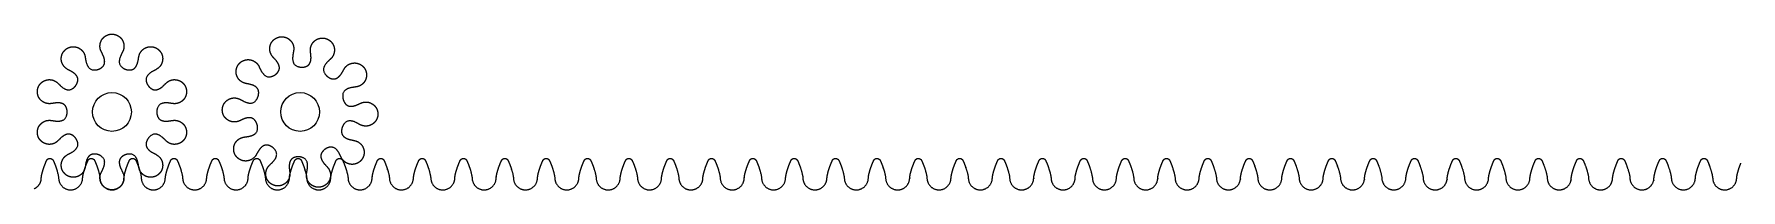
# Model space of a CAD drawing. Header units: millimetres. Extents: x -10 to 210, y -10 to 10.
import ezdxf

# ---------------------------------------------------------------- set-up
doc = ezdxf.new("R2010")
doc.units = ezdxf.units.MM
doc.header["$MEASUREMENT"] = 0
doc.layers.add('Default', color=18, linetype='Continuous', true_color=0x000000)

msp = doc.modelspace()

# ---------------------------------------------------------------- linework, layer by layer
at = {"layer": 'Default'}
for centre in [(0, 0), (24.26, 0)]:
    msp.add_circle(centre, 2.5, dxfattribs=at)
for points, weights, degree, knots in [([(-1.46, -7.96), (-1.56, -8.24), (-1.59, -8.54), (-1.55, -8.85), (-1.44, -9.13), (-1.27, -9.38), (-1.1, -9.62), (-0.87, -9.82), (-0.6, -9.97), (-0.3, -10.04), (0, -10.04), (0.3, -10.04), (0.6, -9.97), (0.87, -9.82), (1.1, -9.62), (1.27, -9.38), (1.44, -9.13), (1.55, -8.85), (1.59, -8.54), (1.56, -8.24), (1.46, -7.96), (1.31, -7.54), (1, -7.18), (0.71, -6.42), (0.96, -6.02), (1.31, -5.75), (1.48, -5.61), (1.67, -5.51), (1.88, -5.44), (2.1, -5.41), (2.32, -5.42), (2.76, -5.43), (3.2, -5.61), (3.41, -6.4), (3.38, -6.87), (3.5, -7.29), (3.58, -7.58), (3.73, -7.85), (3.94, -8.07), (4.2, -8.23), (4.48, -8.33), (4.77, -8.43), (5.07, -8.46), (5.37, -8.41), (5.66, -8.3), (5.9, -8.12), (6.14, -7.94), (6.34, -7.71), (6.48, -7.44), (6.54, -7.14), (6.54, -6.84), (6.53, -6.54), (6.46, -6.24), (6.31, -5.97), (6.1, -5.75), (5.85, -5.58), (5.49, -5.33), (5.03, -5.22), (4.35, -4.77), (4.32, -4.3), (4.44, -3.88), (4.5, -3.67), (4.59, -3.47), (4.72, -3.29), (4.88, -3.14), (5.06, -3.02), (5.43, -2.77), (5.88, -2.66), (6.52, -3.17), (6.77, -3.57), (7.12, -3.84), (7.35, -4.03), (7.63, -4.16), (7.93, -4.21), (8.24, -4.19), (8.52, -4.1), (8.81, -4.02), (9.07, -3.86), (9.29, -3.65), (9.45, -3.39), (9.54, -3.1), (9.64, -2.82), (9.66, -2.51), (9.61, -2.21), (9.49, -1.93), (9.31, -1.69), (9.13, -1.45), (8.89, -1.26), (8.62, -1.12), (8.32, -1.06), (8.02, -1.07), (7.57, -1.09), (7.14, -1.26), (6.32, -1.31), (6.02, -0.95), (5.87, -0.53), (5.8, -0.33), (5.76, -0.11), (5.76, 0.11), (5.8, 0.33), (5.87, 0.53), (6.02, 0.95), (6.32, 1.31), (7.14, 1.26), (7.57, 1.09), (8.02, 1.07), (8.32, 1.06), (8.62, 1.12), (8.89, 1.26), (9.13, 1.45), (9.31, 1.69), (9.49, 1.93), (9.61, 2.21), (9.66, 2.51), (9.64, 2.82), (9.54, 3.1), (9.45, 3.39), (9.29, 3.65), (9.07, 3.86), (8.81, 4.02), (8.52, 4.1), (8.24, 4.19), (7.93, 4.21), (7.63, 4.16), (7.35, 4.03), (7.12, 3.84), (6.77, 3.57), (6.52, 3.17), (5.88, 2.66), (5.43, 2.77), (5.06, 3.02), (4.88, 3.14), (4.72, 3.29), (4.59, 3.47), (4.5, 3.67), (4.44, 3.88), (4.32, 4.3), (4.35, 4.77), (5.03, 5.22), (5.49, 5.33), (5.85, 5.58), (6.1, 5.75), (6.31, 5.97), (6.46, 6.24), (6.53, 6.54), (6.54, 6.84), (6.54, 7.14), (6.48, 7.44), (6.34, 7.71), (6.14, 7.94), (5.9, 8.12), (5.66, 8.3), (5.37, 8.41), (5.07, 8.46), (4.77, 8.43), (4.48, 8.33), (4.2, 8.23), (3.94, 8.07), (3.73, 7.85), (3.58, 7.58), (3.5, 7.29), (3.38, 6.87), (3.41, 6.4), (3.2, 5.61), (2.76, 5.43), (2.32, 5.42), (2.1, 5.41), (1.88, 5.44), (1.67, 5.51), (1.48, 5.61), (1.31, 5.75), (0.96, 6.02), (0.71, 6.42), (1, 7.18), (1.31, 7.54), (1.46, 7.96), (1.56, 8.24), (1.59, 8.54), (1.55, 8.85), (1.44, 9.13), (1.27, 9.38), (1.1, 9.62), (0.87, 9.82), (0.6, 9.97), (0.3, 10.04), (0, 10.04), (-0.3, 10.04), (-0.6, 9.97), (-0.87, 9.82), (-1.1, 9.62), (-1.27, 9.38), (-1.44, 9.13), (-1.55, 8.85), (-1.59, 8.54), (-1.56, 8.24), (-1.46, 7.96), (-1.31, 7.54), (-1, 7.18), (-0.71, 6.42), (-0.96, 6.02), (-1.31, 5.75), (-1.48, 5.61), (-1.67, 5.51), (-1.88, 5.44), (-2.1, 5.41), (-2.32, 5.42), (-2.76, 5.43), (-3.2, 5.61), (-3.41, 6.4), (-3.38, 6.87), (-3.5, 7.29), (-3.58, 7.58), (-3.73, 7.85), (-3.94, 8.07), (-4.2, 8.23), (-4.48, 8.33), (-4.77, 8.43), (-5.07, 8.46), (-5.37, 8.41), (-5.66, 8.3), (-5.9, 8.12), (-6.14, 7.94), (-6.34, 7.71), (-6.48, 7.44), (-6.54, 7.14), (-6.54, 6.84), (-6.53, 6.54), (-6.46, 6.24), (-6.31, 5.97), (-6.1, 5.75), (-5.85, 5.58), (-5.49, 5.33), (-5.03, 5.22), (-4.35, 4.77), (-4.32, 4.3), (-4.44, 3.88), (-4.5, 3.67), (-4.59, 3.47), (-4.72, 3.29), (-4.88, 3.14), (-5.06, 3.02), (-5.43, 2.77), (-5.88, 2.66), (-6.52, 3.17), (-6.77, 3.57), (-7.12, 3.84), (-7.35, 4.03), (-7.63, 4.16), (-7.93, 4.21), (-8.24, 4.19), (-8.52, 4.1), (-8.81, 4.02), (-9.07, 3.86), (-9.29, 3.65), (-9.45, 3.39), (-9.54, 3.1), (-9.64, 2.82), (-9.66, 2.51), (-9.61, 2.21), (-9.49, 1.93), (-9.31, 1.69), (-9.13, 1.45), (-8.89, 1.26), (-8.62, 1.12), (-8.32, 1.06), (-8.02, 1.07), (-7.57, 1.09), (-7.14, 1.26), (-6.32, 1.31), (-6.02, 0.95), (-5.87, 0.53), (-5.8, 0.33), (-5.76, 0.11), (-5.76, -0.11), (-5.8, -0.33), (-5.87, -0.53), (-6.02, -0.95), (-6.32, -1.31), (-7.14, -1.26), (-7.57, -1.09), (-8.02, -1.07), (-8.32, -1.06), (-8.62, -1.12), (-8.89, -1.26), (-9.13, -1.45), (-9.31, -1.69), (-9.49, -1.93), (-9.61, -2.21), (-9.66, -2.51), (-9.64, -2.82), (-9.54, -3.1), (-9.45, -3.39), (-9.29, -3.65), (-9.07, -3.86), (-8.81, -4.02), (-8.52, -4.1), (-8.24, -4.19), (-7.93, -4.21), (-7.63, -4.16), (-7.35, -4.03), (-7.12, -3.84), (-6.77, -3.57), (-6.52, -3.17), (-5.88, -2.66), (-5.43, -2.77), (-5.06, -3.02), (-4.88, -3.14), (-4.72, -3.29), (-4.59, -3.47), (-4.5, -3.67), (-4.44, -3.88), (-4.32, -4.3), (-4.35, -4.77), (-5.03, -5.22), (-5.49, -5.33), (-5.85, -5.58), (-6.1, -5.75), (-6.31, -5.97), (-6.46, -6.24), (-6.53, -6.54), (-6.54, -6.84), (-6.54, -7.14), (-6.48, -7.44), (-6.34, -7.71), (-6.14, -7.94), (-5.9, -8.12), (-5.66, -8.3), (-5.37, -8.41), (-5.07, -8.46), (-4.77, -8.43), (-4.48, -8.33), (-4.2, -8.23), (-3.94, -8.07), (-3.73, -7.85), (-3.58, -7.58), (-3.5, -7.29), (-3.38, -6.87), (-3.41, -6.4), (-3.2, -5.61), (-2.76, -5.43), (-2.32, -5.42), (-2.1, -5.41), (-1.88, -5.44), (-1.67, -5.51), (-1.48, -5.61), (-1.31, -5.75), (-0.96, -6.02), (-0.71, -6.42), (-1, -7.18), (-1.31, -7.54), (-1.46, -7.96)], [1, 0.954804333271, 0.932206499907, 0.932206499907, 0.954804333271, 1, 0.954804333271, 0.932206499907, 0.932206499907, 0.954804333271, 1, 0.954804333271, 0.932206499907, 0.932206499907, 0.954804333271, 1, 0.954804333271, 0.932206499907, 0.932206499907, 0.954804333271, 1, 1, 1, 1, 1, 1, 0.975877048314, 0.963815572472, 0.963815572472, 0.975877048314, 1, 1, 1, 1, 1, 1, 0.954804333271, 0.932206499907, 0.932206499907, 0.954804333271, 1, 0.954804333271, 0.932206499907, 0.932206499907, 0.954804333271, 1, 0.954804333271, 0.932206499907, 0.932206499907, 0.954804333271, 1, 0.954804333271, 0.932206499907, 0.932206499907, 0.954804333271, 1, 1, 1, 1, 1, 1, 0.975877048314, 0.963815572472, 0.963815572472, 0.975877048314, 1, 1, 1, 1, 1, 1, 0.954804333271, 0.932206499907, 0.932206499907, 0.954804333271, 1, 0.954804333271, 0.932206499907, 0.932206499907, 0.954804333271, 1, 0.954804333271, 0.932206499907, 0.932206499907, 0.954804333271, 1, 0.954804333271, 0.932206499907, 0.932206499907, 0.954804333271, 1, 1, 1, 1, 1, 1, 0.975877048314, 0.963815572472, 0.963815572472, 0.975877048314, 1, 1, 1, 1, 1, 1, 0.954804333271, 0.932206499907, 0.932206499907, 0.954804333271, 1, 0.954804333271, 0.932206499907, 0.932206499907, 0.954804333271, 1, 0.954804333271, 0.932206499907, 0.932206499907, 0.954804333271, 1, 0.954804333271, 0.932206499907, 0.932206499907, 0.954804333271, 1, 1, 1, 1, 1, 1, 0.975877048314, 0.963815572472, 0.963815572472, 0.975877048314, 1, 1, 1, 1, 1, 1, 0.954804333271, 0.932206499907, 0.932206499907, 0.954804333271, 1, 0.954804333271, 0.932206499907, 0.932206499907, 0.954804333271, 1, 0.954804333271, 0.932206499907, 0.932206499907, 0.954804333271, 1, 0.954804333271, 0.932206499907, 0.932206499907, 0.954804333271, 1, 1, 1, 1, 1, 1, 0.975877048314, 0.963815572472, 0.963815572472, 0.975877048314, 1, 1, 1, 1, 1, 1, 0.954804333271, 0.932206499907, 0.932206499907, 0.954804333271, 1, 0.954804333271, 0.932206499907, 0.932206499907, 0.954804333271, 1, 0.954804333271, 0.932206499907, 0.932206499907, 0.954804333271, 1, 0.954804333271, 0.932206499907, 0.932206499907, 0.954804333271, 1, 1, 1, 1, 1, 1, 0.975877048314, 0.963815572472, 0.963815572472, 0.975877048314, 1, 1, 1, 1, 1, 1, 0.954804333271, 0.932206499907, 0.932206499907, 0.954804333271, 1, 0.954804333271, 0.932206499907, 0.932206499907, 0.954804333271, 1, 0.954804333271, 0.932206499907, 0.932206499907, 0.954804333271, 1, 0.954804333271, 0.932206499907, 0.932206499907, 0.954804333271, 1, 1, 1, 1, 1, 1, 0.975877048314, 0.963815572472, 0.963815572472, 0.975877048314, 1, 1, 1, 1, 1, 1, 0.954804333271, 0.932206499907, 0.932206499907, 0.954804333271, 1, 0.954804333271, 0.932206499907, 0.932206499907, 0.954804333271, 1, 0.954804333271, 0.932206499907, 0.932206499907, 0.954804333271, 1, 0.954804333271, 0.932206499907, 0.932206499907, 0.954804333271, 1, 1, 1, 1, 1, 1, 0.975877048314, 0.963815572472, 0.963815572472, 0.975877048314, 1, 1, 1, 1, 1, 1, 0.954804333271, 0.932206499907, 0.932206499907, 0.954804333271, 1, 0.954804333271, 0.932206499907, 0.932206499907, 0.954804333271, 1, 0.954804333271, 0.932206499907, 0.932206499907, 0.954804333271, 1, 0.954804333271, 0.932206499907, 0.932206499907, 0.954804333271, 1, 1, 1, 1, 1, 1, 0.975877048314, 0.963815572472, 0.963815572472, 0.975877048314, 1, 1, 1, 1, 1, 1, 0.954804333271, 0.932206499907, 0.932206499907, 0.954804333271, 1, 0.954804333271, 0.932206499907, 0.932206499907, 0.954804333271, 1, 0.954804333271, 0.932206499907, 0.932206499907, 0.954804333271, 1, 0.954804333271, 0.932206499907, 0.932206499907, 0.954804333271, 1, 1, 1, 1, 1, 1, 0.975877048314, 0.963815572472, 0.963815572472, 0.975877048314, 1, 1, 1, 1, 1, 1], 5, [3.082104, 3.082104, 3.082104, 3.082104, 3.082104, 3.082104, 4.569997, 4.569997, 4.569997, 4.569997, 4.569997, 6.057891, 6.057891, 6.057891, 6.057891, 6.057891, 7.545784, 7.545784, 7.545784, 7.545784, 7.545784, 9.033677, 9.033677, 9.033677, 9.033677, 9.033677, 10.033677, 10.033677, 10.033677, 10.033677, 10.033677, 11.115781, 11.115781, 11.115781, 11.115781, 11.115781, 12.115781, 12.115781, 12.115781, 12.115781, 12.115781, 13.603674, 13.603674, 13.603674, 13.603674, 13.603674, 15.091567, 15.091567, 15.091567, 15.091567, 15.091567, 16.579461, 16.579461, 16.579461, 16.579461, 16.579461, 18.067354, 18.067354, 18.067354, 18.067354, 18.067354, 19.067354, 19.067354, 19.067354, 19.067354, 19.067354, 20.149458, 20.149458, 20.149458, 20.149458, 20.149458, 21.149458, 21.149458, 21.149458, 21.149458, 21.149458, 22.637351, 22.637351, 22.637351, 22.637351, 22.637351, 24.125244, 24.125244, 24.125244, 24.125244, 24.125244, 25.613137, 25.613137, 25.613137, 25.613137, 25.613137, 27.101031, 27.101031, 27.101031, 27.101031, 27.101031, 28.101031, 28.101031, 28.101031, 28.101031, 28.101031, 29.183135, 29.183135, 29.183135, 29.183135, 29.183135, 30.183135, 30.183135, 30.183135, 30.183135, 30.183135, 31.671028, 31.671028, 31.671028, 31.671028, 31.671028, 33.158921, 33.158921, 33.158921, 33.158921, 33.158921, 34.646814, 34.646814, 34.646814, 34.646814, 34.646814, 36.134708, 36.134708, 36.134708, 36.134708, 36.134708, 37.134708, 37.134708, 37.134708, 37.134708, 37.134708, 38.216812, 38.216812, 38.216812, 38.216812, 38.216812, 39.216812, 39.216812, 39.216812, 39.216812, 39.216812, 40.704705, 40.704705, 40.704705, 40.704705, 40.704705, 42.192598, 42.192598, 42.192598, 42.192598, 42.192598, 43.680491, 43.680491, 43.680491, 43.680491, 43.680491, 45.168384, 45.168384, 45.168384, 45.168384, 45.168384, 46.168384, 46.168384, 46.168384, 46.168384, 46.168384, 47.250489, 47.250489, 47.250489, 47.250489, 47.250489, 48.250489, 48.250489, 48.250489, 48.250489, 48.250489, 49.738382, 49.738382, 49.738382, 49.738382, 49.738382, 51.226275, 51.226275, 51.226275, 51.226275, 51.226275, 52.714168, 52.714168, 52.714168, 52.714168, 52.714168, 54.202061, 54.202061, 54.202061, 54.202061, 54.202061, 55.202061, 55.202061, 55.202061, 55.202061, 55.202061, 56.284165, 56.284165, 56.284165, 56.284165, 56.284165, 57.284165, 57.284165, 57.284165, 57.284165, 57.284165, 58.772059, 58.772059, 58.772059, 58.772059, 58.772059, 60.259952, 60.259952, 60.259952, 60.259952, 60.259952, 61.747845, 61.747845, 61.747845, 61.747845, 61.747845, 63.235738, 63.235738, 63.235738, 63.235738, 63.235738, 64.235738, 64.235738, 64.235738, 64.235738, 64.235738, 65.317842, 65.317842, 65.317842, 65.317842, 65.317842, 66.317842, 66.317842, 66.317842, 66.317842, 66.317842, 67.805736, 67.805736, 67.805736, 67.805736, 67.805736, 69.293629, 69.293629, 69.293629, 69.293629, 69.293629, 70.781522, 70.781522, 70.781522, 70.781522, 70.781522, 72.269415, 72.269415, 72.269415, 72.269415, 72.269415, 73.269415, 73.269415, 73.269415, 73.269415, 73.269415, 74.351519, 74.351519, 74.351519, 74.351519, 74.351519, 75.351519, 75.351519, 75.351519, 75.351519, 75.351519, 76.839412, 76.839412, 76.839412, 76.839412, 76.839412, 78.327306, 78.327306, 78.327306, 78.327306, 78.327306, 79.815199, 79.815199, 79.815199, 79.815199, 79.815199, 81.303092, 81.303092, 81.303092, 81.303092, 81.303092, 82.303092, 82.303092, 82.303092, 82.303092, 82.303092, 83.385196, 83.385196, 83.385196, 83.385196, 83.385196, 84.385196, 84.385196, 84.385196, 84.385196, 84.385196, 85.873089, 85.873089, 85.873089, 85.873089, 85.873089, 87.360982, 87.360982, 87.360982, 87.360982, 87.360982, 88.848876, 88.848876, 88.848876, 88.848876, 88.848876, 90.336769, 90.336769, 90.336769, 90.336769, 90.336769, 91.336769, 91.336769, 91.336769, 91.336769, 91.336769, 92.418873, 92.418873, 92.418873, 92.418873, 92.418873, 93.418873, 93.418873, 93.418873, 93.418873, 93.418873, 93.418873]), ([(23.44, 8.05), (23.46, 8.35), (23.41, 8.65), (23.29, 8.93), (23.1, 9.17), (22.86, 9.36), (22.63, 9.55), (22.35, 9.68), (22.05, 9.74), (21.75, 9.72), (21.46, 9.64), (21.17, 9.55), (20.91, 9.4), (20.69, 9.19), (20.52, 8.93), (20.43, 8.65), (20.33, 8.36), (20.3, 8.06), (20.35, 7.76), (20.47, 7.48), (20.64, 7.23), (20.9, 6.88), (21.29, 6.61), (21.79, 5.96), (21.66, 5.51), (21.4, 5.15), (21.27, 4.98), (21.12, 4.82), (20.93, 4.7), (20.73, 4.61), (20.52, 4.56), (20.09, 4.45), (19.63, 4.49), (19.2, 5.19), (19.1, 5.65), (18.87, 6.03), (18.71, 6.28), (18.49, 6.49), (18.22, 6.65), (17.93, 6.73), (17.63, 6.75), (17.33, 6.76), (17.03, 6.71), (16.75, 6.58), (16.51, 6.39), (16.33, 6.15), (16.15, 5.91), (16.02, 5.64), (15.97, 5.33), (15.99, 5.03), (16.07, 4.74), (16.16, 4.46), (16.32, 4.19), (16.53, 3.98), (16.8, 3.82), (17.08, 3.73), (17.5, 3.59), (17.97, 3.61), (18.76, 3.37), (18.92, 2.93), (18.92, 2.49), (18.92, 2.27), (18.88, 2.05), (18.81, 1.85), (18.7, 1.66), (18.56, 1.49), (18.27, 1.15), (17.87, 0.91), (17.12, 1.23), (16.77, 1.54), (16.35, 1.71), (16.08, 1.82), (15.77, 1.86), (15.47, 1.83), (15.18, 1.73), (14.93, 1.56), (14.68, 1.4), (14.47, 1.18), (14.32, 0.91), (14.24, 0.61), (14.23, 0.32), (14.22, 0.02), (14.28, -0.28), (14.41, -0.56), (14.61, -0.79), (14.85, -0.97), (15.09, -1.15), (15.37, -1.28), (15.67, -1.32), (15.98, -1.3), (16.26, -1.21), (16.68, -1.07), (17.05, -0.78), (17.83, -0.51), (18.21, -0.77), (18.48, -1.13), (18.6, -1.3), (18.7, -1.5), (18.76, -1.71), (18.79, -1.93), (18.77, -2.15), (18.74, -2.59), (18.56, -3.02), (17.76, -3.2), (17.29, -3.16), (16.86, -3.27), (16.57, -3.34), (16.3, -3.48), (16.07, -3.69), (15.9, -3.94), (15.79, -4.22), (15.69, -4.5), (15.65, -4.8), (15.68, -5.11), (15.79, -5.39), (15.96, -5.64), (16.13, -5.89), (16.35, -6.09), (16.62, -6.24), (16.92, -6.32), (17.22, -6.32), (17.52, -6.32), (17.82, -6.26), (18.09, -6.12), (18.32, -5.92), (18.5, -5.68), (18.76, -5.32), (18.89, -4.87), (19.35, -4.19), (19.82, -4.18), (20.24, -4.31), (20.45, -4.38), (20.65, -4.48), (20.82, -4.62), (20.97, -4.78), (21.08, -4.96), (21.32, -5.34), (21.42, -5.8), (20.88, -6.41), (20.48, -6.65), (20.2, -6.99), (20, -7.22), (19.87, -7.5), (19.8, -7.8), (19.81, -8.1), (19.89, -8.39), (19.97, -8.68), (20.12, -8.95), (20.32, -9.17), (20.58, -9.34), (20.86, -9.44), (21.14, -9.54), (21.45, -9.58), (21.75, -9.54), (22.03, -9.42), (22.28, -9.25), (22.52, -9.08), (22.73, -8.85), (22.87, -8.58), (22.94, -8.28), (22.94, -7.98), (22.93, -7.54), (22.77, -7.09), (22.75, -6.28), (23.13, -5.99), (23.55, -5.85), (23.75, -5.78), (23.97, -5.75), (24.19, -5.76), (24.4, -5.8), (24.61, -5.88), (25.02, -6.05), (25.37, -6.36), (25.3, -7.17), (25.11, -7.6), (25.08, -8.05), (25.06, -8.35), (25.11, -8.65), (25.24, -8.93), (25.42, -9.17), (25.66, -9.36), (25.89, -9.55), (26.17, -9.68), (26.47, -9.74), (26.77, -9.72), (27.06, -9.64), (27.35, -9.55), (27.61, -9.4), (27.84, -9.19), (28, -8.93), (28.1, -8.65), (28.19, -8.36), (28.22, -8.06), (28.17, -7.76), (28.06, -7.48), (27.88, -7.23), (27.62, -6.88), (27.23, -6.61), (26.73, -5.96), (26.86, -5.51), (27.12, -5.15), (27.25, -4.98), (27.41, -4.82), (27.59, -4.7), (27.79, -4.61), (28, -4.56), (28.43, -4.45), (28.9, -4.49), (29.32, -5.19), (29.42, -5.65), (29.65, -6.03), (29.81, -6.28), (30.03, -6.49), (30.3, -6.65), (30.59, -6.73), (30.89, -6.75), (31.19, -6.76), (31.49, -6.71), (31.77, -6.58), (32.01, -6.39), (32.19, -6.15), (32.37, -5.91), (32.5, -5.64), (32.56, -5.33), (32.54, -5.03), (32.45, -4.74), (32.36, -4.46), (32.2, -4.19), (31.99, -3.98), (31.73, -3.82), (31.44, -3.73), (31.02, -3.59), (30.55, -3.61), (29.77, -3.37), (29.61, -2.93), (29.6, -2.49), (29.6, -2.27), (29.64, -2.05), (29.71, -1.85), (29.82, -1.66), (29.96, -1.49), (30.25, -1.15), (30.65, -0.91), (31.4, -1.23), (31.76, -1.54), (32.17, -1.71), (32.45, -1.82), (32.75, -1.86), (33.05, -1.83), (33.34, -1.73), (33.59, -1.56), (33.84, -1.4), (34.05, -1.18), (34.2, -0.91), (34.28, -0.61), (34.29, -0.32), (34.3, -0.02), (34.24, 0.28), (34.11, 0.56), (33.91, 0.79), (33.67, 0.97), (33.43, 1.15), (33.15, 1.28), (32.85, 1.32), (32.54, 1.3), (32.26, 1.21), (31.84, 1.07), (31.47, 0.78), (30.7, 0.51), (30.31, 0.77), (30.05, 1.13), (29.92, 1.3), (29.82, 1.5), (29.76, 1.71), (29.74, 1.93), (29.75, 2.15), (29.78, 2.59), (29.97, 3.02), (30.76, 3.2), (31.23, 3.16), (31.66, 3.27), (31.95, 3.34), (32.22, 3.48), (32.45, 3.69), (32.62, 3.94), (32.73, 4.22), (32.83, 4.5), (32.87, 4.8), (32.84, 5.11), (32.73, 5.39), (32.56, 5.64), (32.39, 5.89), (32.17, 6.09), (31.9, 6.24), (31.6, 6.32), (31.3, 6.32), (31, 6.32), (30.7, 6.26), (30.43, 6.12), (30.2, 5.92), (30.02, 5.68), (29.76, 5.32), (29.63, 4.87), (29.17, 4.19), (28.7, 4.18), (28.28, 4.31), (28.07, 4.38), (27.88, 4.48), (27.7, 4.62), (27.56, 4.78), (27.44, 4.96), (27.2, 5.34), (27.1, 5.8), (27.64, 6.41), (28.04, 6.65), (28.33, 6.99), (28.52, 7.22), (28.65, 7.5), (28.72, 7.8), (28.71, 8.1), (28.63, 8.39), (28.55, 8.68), (28.41, 8.95), (28.2, 9.17), (27.94, 9.34), (27.66, 9.44), (27.38, 9.54), (27.07, 9.58), (26.77, 9.54), (26.49, 9.42), (26.24, 9.25), (26, 9.08), (25.79, 8.85), (25.65, 8.58), (25.58, 8.28), (25.59, 7.98), (25.59, 7.54), (25.75, 7.09), (25.77, 6.28), (25.4, 5.99), (24.97, 5.85), (24.77, 5.78), (24.55, 5.75), (24.33, 5.76), (24.12, 5.8), (23.92, 5.88), (23.5, 6.05), (23.15, 6.36), (23.22, 7.17), (23.41, 7.6), (23.44, 8.05)], [1, 0.954804333271, 0.932206499907, 0.932206499907, 0.954804333271, 1, 0.954804333271, 0.932206499907, 0.932206499907, 0.954804333271, 1, 0.954804333271, 0.932206499907, 0.932206499907, 0.954804333271, 1, 0.954804333271, 0.932206499907, 0.932206499907, 0.954804333271, 1, 1, 1, 1, 1, 1, 0.975877048314, 0.963815572472, 0.963815572472, 0.975877048314, 1, 1, 1, 1, 1, 1, 0.954804333271, 0.932206499907, 0.932206499907, 0.954804333271, 1, 0.954804333271, 0.932206499907, 0.932206499907, 0.954804333271, 1, 0.954804333271, 0.932206499907, 0.932206499907, 0.954804333271, 1, 0.954804333271, 0.932206499907, 0.932206499907, 0.954804333271, 1, 1, 1, 1, 1, 1, 0.975877048314, 0.963815572472, 0.963815572472, 0.975877048314, 1, 1, 1, 1, 1, 1, 0.954804333271, 0.932206499907, 0.932206499907, 0.954804333271, 1, 0.954804333271, 0.932206499907, 0.932206499907, 0.954804333271, 1, 0.954804333271, 0.932206499907, 0.932206499907, 0.954804333271, 1, 0.954804333271, 0.932206499907, 0.932206499907, 0.954804333271, 1, 1, 1, 1, 1, 1, 0.975877048314, 0.963815572472, 0.963815572472, 0.975877048314, 1, 1, 1, 1, 1, 1, 0.954804333271, 0.932206499907, 0.932206499907, 0.954804333271, 1, 0.954804333271, 0.932206499907, 0.932206499907, 0.954804333271, 1, 0.954804333271, 0.932206499907, 0.932206499907, 0.954804333271, 1, 0.954804333271, 0.932206499907, 0.932206499907, 0.954804333271, 1, 1, 1, 1, 1, 1, 0.975877048314, 0.963815572472, 0.963815572472, 0.975877048314, 1, 1, 1, 1, 1, 1, 0.954804333271, 0.932206499907, 0.932206499907, 0.954804333271, 1, 0.954804333271, 0.932206499907, 0.932206499907, 0.954804333271, 1, 0.954804333271, 0.932206499907, 0.932206499907, 0.954804333271, 1, 0.954804333271, 0.932206499907, 0.932206499907, 0.954804333271, 1, 1, 1, 1, 1, 1, 0.975877048314, 0.963815572472, 0.963815572472, 0.975877048314, 1, 1, 1, 1, 1, 1, 0.954804333271, 0.932206499907, 0.932206499907, 0.954804333271, 1, 0.954804333271, 0.932206499907, 0.932206499907, 0.954804333271, 1, 0.954804333271, 0.932206499907, 0.932206499907, 0.954804333271, 1, 0.954804333271, 0.932206499907, 0.932206499907, 0.954804333271, 1, 1, 1, 1, 1, 1, 0.975877048314, 0.963815572472, 0.963815572472, 0.975877048314, 1, 1, 1, 1, 1, 1, 0.954804333271, 0.932206499907, 0.932206499907, 0.954804333271, 1, 0.954804333271, 0.932206499907, 0.932206499907, 0.954804333271, 1, 0.954804333271, 0.932206499907, 0.932206499907, 0.954804333271, 1, 0.954804333271, 0.932206499907, 0.932206499907, 0.954804333271, 1, 1, 1, 1, 1, 1, 0.975877048314, 0.963815572472, 0.963815572472, 0.975877048314, 1, 1, 1, 1, 1, 1, 0.954804333271, 0.932206499907, 0.932206499907, 0.954804333271, 1, 0.954804333271, 0.932206499907, 0.932206499907, 0.954804333271, 1, 0.954804333271, 0.932206499907, 0.932206499907, 0.954804333271, 1, 0.954804333271, 0.932206499907, 0.932206499907, 0.954804333271, 1, 1, 1, 1, 1, 1, 0.975877048314, 0.963815572472, 0.963815572472, 0.975877048314, 1, 1, 1, 1, 1, 1, 0.954804333271, 0.932206499907, 0.932206499907, 0.954804333271, 1, 0.954804333271, 0.932206499907, 0.932206499907, 0.954804333271, 1, 0.954804333271, 0.932206499907, 0.932206499907, 0.954804333271, 1, 0.954804333271, 0.932206499907, 0.932206499907, 0.954804333271, 1, 1, 1, 1, 1, 1, 0.975877048314, 0.963815572472, 0.963815572472, 0.975877048314, 1, 1, 1, 1, 1, 1, 0.954804333271, 0.932206499907, 0.932206499907, 0.954804333271, 1, 0.954804333271, 0.932206499907, 0.932206499907, 0.954804333271, 1, 0.954804333271, 0.932206499907, 0.932206499907, 0.954804333271, 1, 0.954804333271, 0.932206499907, 0.932206499907, 0.954804333271, 1, 1, 1, 1, 1, 1, 0.975877048314, 0.963815572472, 0.963815572472, 0.975877048314, 1, 1, 1, 1, 1, 1], 5, [3.082104, 3.082104, 3.082104, 3.082104, 3.082104, 3.082104, 4.569997, 4.569997, 4.569997, 4.569997, 4.569997, 6.057891, 6.057891, 6.057891, 6.057891, 6.057891, 7.545784, 7.545784, 7.545784, 7.545784, 7.545784, 9.033677, 9.033677, 9.033677, 9.033677, 9.033677, 10.033677, 10.033677, 10.033677, 10.033677, 10.033677, 11.115781, 11.115781, 11.115781, 11.115781, 11.115781, 12.115781, 12.115781, 12.115781, 12.115781, 12.115781, 13.603674, 13.603674, 13.603674, 13.603674, 13.603674, 15.091567, 15.091567, 15.091567, 15.091567, 15.091567, 16.579461, 16.579461, 16.579461, 16.579461, 16.579461, 18.067354, 18.067354, 18.067354, 18.067354, 18.067354, 19.067354, 19.067354, 19.067354, 19.067354, 19.067354, 20.149458, 20.149458, 20.149458, 20.149458, 20.149458, 21.149458, 21.149458, 21.149458, 21.149458, 21.149458, 22.637351, 22.637351, 22.637351, 22.637351, 22.637351, 24.125244, 24.125244, 24.125244, 24.125244, 24.125244, 25.613137, 25.613137, 25.613137, 25.613137, 25.613137, 27.101031, 27.101031, 27.101031, 27.101031, 27.101031, 28.101031, 28.101031, 28.101031, 28.101031, 28.101031, 29.183135, 29.183135, 29.183135, 29.183135, 29.183135, 30.183135, 30.183135, 30.183135, 30.183135, 30.183135, 31.671028, 31.671028, 31.671028, 31.671028, 31.671028, 33.158921, 33.158921, 33.158921, 33.158921, 33.158921, 34.646814, 34.646814, 34.646814, 34.646814, 34.646814, 36.134708, 36.134708, 36.134708, 36.134708, 36.134708, 37.134708, 37.134708, 37.134708, 37.134708, 37.134708, 38.216812, 38.216812, 38.216812, 38.216812, 38.216812, 39.216812, 39.216812, 39.216812, 39.216812, 39.216812, 40.704705, 40.704705, 40.704705, 40.704705, 40.704705, 42.192598, 42.192598, 42.192598, 42.192598, 42.192598, 43.680491, 43.680491, 43.680491, 43.680491, 43.680491, 45.168384, 45.168384, 45.168384, 45.168384, 45.168384, 46.168384, 46.168384, 46.168384, 46.168384, 46.168384, 47.250489, 47.250489, 47.250489, 47.250489, 47.250489, 48.250489, 48.250489, 48.250489, 48.250489, 48.250489, 49.738382, 49.738382, 49.738382, 49.738382, 49.738382, 51.226275, 51.226275, 51.226275, 51.226275, 51.226275, 52.714168, 52.714168, 52.714168, 52.714168, 52.714168, 54.202061, 54.202061, 54.202061, 54.202061, 54.202061, 55.202061, 55.202061, 55.202061, 55.202061, 55.202061, 56.284165, 56.284165, 56.284165, 56.284165, 56.284165, 57.284165, 57.284165, 57.284165, 57.284165, 57.284165, 58.772059, 58.772059, 58.772059, 58.772059, 58.772059, 60.259952, 60.259952, 60.259952, 60.259952, 60.259952, 61.747845, 61.747845, 61.747845, 61.747845, 61.747845, 63.235738, 63.235738, 63.235738, 63.235738, 63.235738, 64.235738, 64.235738, 64.235738, 64.235738, 64.235738, 65.317842, 65.317842, 65.317842, 65.317842, 65.317842, 66.317842, 66.317842, 66.317842, 66.317842, 66.317842, 67.805736, 67.805736, 67.805736, 67.805736, 67.805736, 69.293629, 69.293629, 69.293629, 69.293629, 69.293629, 70.781522, 70.781522, 70.781522, 70.781522, 70.781522, 72.269415, 72.269415, 72.269415, 72.269415, 72.269415, 73.269415, 73.269415, 73.269415, 73.269415, 73.269415, 74.351519, 74.351519, 74.351519, 74.351519, 74.351519, 75.351519, 75.351519, 75.351519, 75.351519, 75.351519, 76.839412, 76.839412, 76.839412, 76.839412, 76.839412, 78.327306, 78.327306, 78.327306, 78.327306, 78.327306, 79.815199, 79.815199, 79.815199, 79.815199, 79.815199, 81.303092, 81.303092, 81.303092, 81.303092, 81.303092, 82.303092, 82.303092, 82.303092, 82.303092, 82.303092, 83.385196, 83.385196, 83.385196, 83.385196, 83.385196, 84.385196, 84.385196, 84.385196, 84.385196, 84.385196, 85.873089, 85.873089, 85.873089, 85.873089, 85.873089, 87.360982, 87.360982, 87.360982, 87.360982, 87.360982, 88.848876, 88.848876, 88.848876, 88.848876, 88.848876, 90.336769, 90.336769, 90.336769, 90.336769, 90.336769, 91.336769, 91.336769, 91.336769, 91.336769, 91.336769, 92.418873, 92.418873, 92.418873, 92.418873, 92.418873, 93.418873, 93.418873, 93.418873, 93.418873, 93.418873, 93.418873]), ([(-10.04, -9.9), (-9.46, -9.65), (-9.13, -9.12), (-9.11, -8.52), (-9.11, -8.51), (-9.11, -8.5), (-9.11, -8.48), (-9.11, -8.45), (-9.1, -8.41), (-9.1, -8.37), (-9.09, -8.31), (-9.08, -8.25), (-9.07, -8.18), (-9.05, -8.1), (-9.03, -8.01), (-9.01, -7.92), (-8.98, -7.82), (-8.96, -7.71), (-8.92, -7.6), (-8.89, -7.47), (-8.84, -7.34), (-8.8, -7.21), (-8.75, -7.06), (-8.69, -6.91), (-8.63, -6.76), (-8.57, -6.59), (-8.5, -6.42), (-8.42, -6.26), (-8.34, -6.09), (-8.19, -5.98), (-8, -5.98), (-7.81, -5.98), (-7.65, -6.09), (-7.57, -6.26), (-7.5, -6.42), (-7.43, -6.59), (-7.36, -6.76), (-7.3, -6.91), (-7.25, -7.06), (-7.2, -7.21), (-7.15, -7.34), (-7.11, -7.47), (-7.07, -7.6), (-7.04, -7.71), (-7.01, -7.82), (-6.99, -7.92), (-6.96, -8.01), (-6.95, -8.1), (-6.93, -8.18), (-6.92, -8.25), (-6.91, -8.31), (-6.9, -8.37), (-6.89, -8.41), (-6.89, -8.45), (-6.88, -8.48), (-6.88, -8.5), (-6.88, -8.51), (-6.88, -8.52), (-6.86, -9.41), (-6.22, -10.04), (-5.33, -10.04), (-4.44, -10.04), (-3.8, -9.41), (-3.78, -8.52), (-3.78, -8.51), (-3.78, -8.5), (-3.78, -8.48), (-3.78, -8.45), (-3.77, -8.41), (-3.77, -8.37), (-3.76, -8.31), (-3.75, -8.25), (-3.73, -8.18), (-3.72, -8.1), (-3.7, -8.01), (-3.68, -7.92), (-3.65, -7.82), (-3.62, -7.71), (-3.59, -7.6), (-3.55, -7.47), (-3.51, -7.34), (-3.47, -7.21), (-3.42, -7.06), (-3.36, -6.91), (-3.3, -6.76), (-3.24, -6.59), (-3.16, -6.42), (-3.09, -6.26), (-3.01, -6.09), (-2.85, -5.98), (-2.67, -5.98), (-2.48, -5.98), (-2.32, -6.09), (-2.24, -6.26), (-2.17, -6.42), (-2.1, -6.59), (-2.03, -6.76), (-1.97, -6.91), (-1.92, -7.06), (-1.86, -7.21), (-1.82, -7.34), (-1.78, -7.47), (-1.74, -7.6), (-1.71, -7.71), (-1.68, -7.82), (-1.65, -7.92), (-1.63, -8.01), (-1.61, -8.1), (-1.6, -8.18), (-1.59, -8.25), (-1.57, -8.31), (-1.57, -8.37), (-1.56, -8.41), (-1.56, -8.45), (-1.55, -8.48), (-1.55, -8.5), (-1.55, -8.51), (-1.55, -8.52), (-1.53, -9.41), (-0.89, -10.04), (0, -10.04), (0.89, -10.04), (1.53, -9.41), (1.55, -8.52), (1.55, -8.51), (1.55, -8.5), (1.55, -8.48), (1.56, -8.45), (1.56, -8.41), (1.57, -8.37), (1.57, -8.31), (1.59, -8.25), (1.6, -8.18), (1.61, -8.1), (1.63, -8.01), (1.65, -7.92), (1.68, -7.82), (1.71, -7.71), (1.74, -7.6), (1.78, -7.47), (1.82, -7.34), (1.86, -7.21), (1.92, -7.06), (1.97, -6.91), (2.03, -6.76), (2.1, -6.59), (2.17, -6.42), (2.24, -6.26), (2.32, -6.09), (2.48, -5.98), (2.67, -5.98), (2.85, -5.98), (3.01, -6.09), (3.09, -6.26), (3.16, -6.42), (3.24, -6.59), (3.3, -6.76), (3.36, -6.91), (3.42, -7.06), (3.47, -7.21), (3.51, -7.34), (3.55, -7.47), (3.59, -7.6), (3.62, -7.71), (3.65, -7.82), (3.68, -7.92), (3.7, -8.01), (3.72, -8.1), (3.73, -8.18), (3.75, -8.25), (3.76, -8.31), (3.77, -8.37), (3.77, -8.41), (3.78, -8.45), (3.78, -8.48), (3.78, -8.5), (3.78, -8.51), (3.78, -8.52), (3.8, -9.41), (4.44, -10.04), (5.33, -10.04), (6.22, -10.04), (6.86, -9.41), (6.88, -8.52), (6.88, -8.51), (6.88, -8.5), (6.88, -8.48), (6.89, -8.45), (6.89, -8.41), (6.9, -8.37), (6.91, -8.31), (6.92, -8.25), (6.93, -8.18), (6.95, -8.1), (6.96, -8.01), (6.99, -7.92), (7.01, -7.82), (7.04, -7.71), (7.07, -7.6), (7.11, -7.47), (7.15, -7.34), (7.2, -7.21), (7.25, -7.06), (7.3, -6.91), (7.36, -6.76), (7.43, -6.59), (7.5, -6.42), (7.57, -6.26), (7.65, -6.09), (7.81, -5.98), (8, -5.98), (8.19, -5.98), (8.34, -6.09), (8.42, -6.26), (8.5, -6.42), (8.57, -6.59), (8.63, -6.76), (8.69, -6.91), (8.75, -7.06), (8.8, -7.21), (8.84, -7.34), (8.89, -7.47), (8.92, -7.6), (8.96, -7.71), (8.98, -7.82), (9.01, -7.92), (9.03, -8.01), (9.05, -8.1), (9.07, -8.18), (9.08, -8.25), (9.09, -8.31), (9.1, -8.37), (9.1, -8.41), (9.11, -8.45), (9.11, -8.48), (9.11, -8.5), (9.11, -8.51), (9.11, -8.52), (9.13, -9.41), (9.77, -10.04), (10.66, -10.04), (11.56, -10.04), (12.19, -9.41), (12.21, -8.52), (12.21, -8.51), (12.21, -8.5), (12.22, -8.48), (12.22, -8.45), (12.22, -8.41), (12.23, -8.37), (12.24, -8.31), (12.25, -8.25), (12.26, -8.18), (12.28, -8.1), (12.3, -8.01), (12.32, -7.92), (12.34, -7.82), (12.37, -7.71), (12.4, -7.6), (12.44, -7.47), (12.48, -7.34), (12.53, -7.21), (12.58, -7.06), (12.63, -6.91), (12.69, -6.76), (12.76, -6.59), (12.83, -6.42), (12.91, -6.26), (12.98, -6.09), (13.14, -5.98), (13.33, -5.98), (13.52, -5.98), (13.68, -6.09), (13.75, -6.26), (13.83, -6.42), (13.9, -6.59), (13.97, -6.76), (14.03, -6.91), (14.08, -7.06), (14.13, -7.21), (14.18, -7.34), (14.22, -7.47), (14.26, -7.6), (14.29, -7.71), (14.32, -7.82), (14.34, -7.92), (14.36, -8.01), (14.38, -8.1), (14.4, -8.18), (14.41, -8.25), (14.42, -8.31), (14.43, -8.37), (14.44, -8.41), (14.44, -8.45), (14.44, -8.48), (14.45, -8.5), (14.45, -8.51), (14.45, -8.52), (14.47, -9.41), (15.1, -10.04), (16, -10.04), (16.89, -10.04), (17.53, -9.41), (17.55, -8.52), (17.55, -8.51), (17.55, -8.5), (17.55, -8.48), (17.55, -8.45), (17.56, -8.41), (17.56, -8.37), (17.57, -8.31), (17.58, -8.25), (17.59, -8.18), (17.61, -8.1), (17.63, -8.01), (17.65, -7.92), (17.68, -7.82), (17.7, -7.71), (17.74, -7.6), (17.77, -7.47), (17.82, -7.34), (17.86, -7.21), (17.91, -7.06), (17.97, -6.91), (18.03, -6.76), (18.09, -6.59), (18.16, -6.42), (18.24, -6.26), (18.32, -6.09), (18.47, -5.98), (18.66, -5.98), (18.85, -5.98), (19.01, -6.09), (19.09, -6.26), (19.16, -6.42), (19.23, -6.59), (19.3, -6.76), (19.36, -6.91), (19.41, -7.06), (19.46, -7.21), (19.51, -7.34), (19.55, -7.47), (19.59, -7.6), (19.62, -7.71), (19.65, -7.82), (19.67, -7.92), (19.7, -8.01), (19.71, -8.1), (19.73, -8.18), (19.74, -8.25), (19.75, -8.31), (19.76, -8.37), (19.77, -8.41), (19.77, -8.45), (19.78, -8.48), (19.78, -8.5), (19.78, -8.51), (19.78, -8.52), (19.8, -9.41), (20.44, -10.04), (21.33, -10.04), (22.22, -10.04), (22.86, -9.41), (22.88, -8.52), (22.88, -8.51), (22.88, -8.5), (22.88, -8.48), (22.88, -8.45), (22.89, -8.41), (22.89, -8.37), (22.9, -8.31), (22.91, -8.25), (22.93, -8.18), (22.94, -8.1), (22.96, -8.01), (22.98, -7.92), (23.01, -7.82), (23.04, -7.71), (23.07, -7.6), (23.11, -7.47), (23.15, -7.34), (23.19, -7.21), (23.24, -7.06), (23.3, -6.91), (23.36, -6.76), (23.42, -6.59), (23.5, -6.42), (23.57, -6.26), (23.65, -6.09), (23.81, -5.98), (23.99, -5.98), (24.18, -5.98), (24.34, -6.09), (24.42, -6.26), (24.49, -6.42), (24.56, -6.59), (24.63, -6.76), (24.69, -6.91), (24.74, -7.06), (24.8, -7.21), (24.84, -7.34), (24.88, -7.47), (24.92, -7.6), (24.95, -7.71), (24.98, -7.82), (25.01, -7.92), (25.03, -8.01), (25.05, -8.1), (25.06, -8.18), (25.07, -8.25), (25.09, -8.31), (25.09, -8.37), (25.1, -8.41), (25.1, -8.45), (25.11, -8.48), (25.11, -8.5), (25.11, -8.51), (25.11, -8.52), (25.13, -9.41), (25.77, -10.04), (26.66, -10.04), (27.55, -10.04), (28.19, -9.41), (28.21, -8.52), (28.21, -8.51), (28.21, -8.5), (28.21, -8.48), (28.22, -8.45), (28.22, -8.41), (28.23, -8.37), (28.23, -8.31), (28.25, -8.25), (28.26, -8.18), (28.27, -8.1), (28.29, -8.01), (28.31, -7.92), (28.34, -7.82), (28.37, -7.71), (28.4, -7.6), (28.44, -7.47), (28.48, -7.34), (28.52, -7.21), (28.58, -7.06), (28.63, -6.91), (28.69, -6.76), (28.76, -6.59), (28.83, -6.42), (28.9, -6.26), (28.98, -6.09), (29.14, -5.98), (29.33, -5.98), (29.51, -5.98), (29.67, -6.09), (29.75, -6.26), (29.82, -6.42), (29.9, -6.59), (29.96, -6.76), (30.02, -6.91), (30.08, -7.06), (30.13, -7.21), (30.17, -7.34), (30.21, -7.47), (30.25, -7.6), (30.28, -7.71), (30.31, -7.82), (30.34, -7.92), (30.36, -8.01), (30.38, -8.1), (30.39, -8.18), (30.41, -8.25), (30.42, -8.31), (30.43, -8.37), (30.43, -8.41), (30.44, -8.45), (30.44, -8.48), (30.44, -8.5), (30.44, -8.51), (30.44, -8.52), (30.46, -9.41), (31.1, -10.04), (31.99, -10.04), (32.88, -10.04), (33.52, -9.41), (33.54, -8.52), (33.54, -8.51), (33.54, -8.5), (33.54, -8.48), (33.55, -8.45), (33.55, -8.41), (33.56, -8.37), (33.57, -8.31), (33.58, -8.25), (33.59, -8.18), (33.61, -8.1), (33.62, -8.01), (33.65, -7.92), (33.67, -7.82), (33.7, -7.71), (33.73, -7.6), (33.77, -7.47), (33.81, -7.34), (33.86, -7.21), (33.91, -7.06), (33.96, -6.91), (34.02, -6.76), (34.09, -6.59), (34.16, -6.42), (34.23, -6.26), (34.31, -6.09), (34.47, -5.98), (34.66, -5.98), (34.85, -5.98), (35, -6.09), (35.08, -6.26), (35.16, -6.42), (35.23, -6.59), (35.29, -6.76), (35.35, -6.91), (35.41, -7.06), (35.46, -7.21), (35.5, -7.34), (35.55, -7.47), (35.58, -7.6), (35.62, -7.71), (35.64, -7.82), (35.67, -7.92), (35.69, -8.01), (35.71, -8.1), (35.73, -8.18), (35.74, -8.25), (35.75, -8.31), (35.76, -8.37), (35.76, -8.41), (35.77, -8.45), (35.77, -8.48), (35.77, -8.5), (35.77, -8.51), (35.77, -8.52), (35.79, -9.41), (36.43, -10.04), (37.32, -10.04), (38.22, -10.04), (38.85, -9.41), (38.87, -8.52), (38.87, -8.51), (38.87, -8.5), (38.88, -8.48), (38.88, -8.45), (38.88, -8.41), (38.89, -8.37), (38.9, -8.31), (38.91, -8.25), (38.92, -8.18), (38.94, -8.1), (38.96, -8.01), (38.98, -7.92), (39, -7.82), (39.03, -7.71), (39.06, -7.6), (39.1, -7.47), (39.14, -7.34), (39.19, -7.21), (39.24, -7.06), (39.29, -6.91), (39.35, -6.76), (39.42, -6.59), (39.49, -6.42), (39.57, -6.26), (39.64, -6.09), (39.8, -5.98), (39.99, -5.98), (40.18, -5.98), (40.34, -6.09), (40.41, -6.26), (40.49, -6.42), (40.56, -6.59), (40.63, -6.76), (40.69, -6.91), (40.74, -7.06), (40.79, -7.21), (40.84, -7.34), (40.88, -7.47), (40.92, -7.6), (40.95, -7.71), (40.98, -7.82), (41, -7.92), (41.02, -8.01), (41.04, -8.1), (41.06, -8.18), (41.07, -8.25), (41.08, -8.31), (41.09, -8.37), (41.1, -8.41), (41.1, -8.45), (41.1, -8.48), (41.11, -8.5), (41.11, -8.51), (41.11, -8.52), (41.13, -9.41), (41.76, -10.04), (42.66, -10.04), (43.55, -10.04), (44.19, -9.41), (44.21, -8.52), (44.21, -8.51), (44.21, -8.5), (44.21, -8.48), (44.21, -8.45), (44.22, -8.41), (44.22, -8.37), (44.23, -8.31), (44.24, -8.25), (44.25, -8.18), (44.27, -8.1), (44.29, -8.01), (44.31, -7.92), (44.34, -7.82), (44.36, -7.71), (44.4, -7.6), (44.43, -7.47), (44.48, -7.34), (44.52, -7.21), (44.57, -7.06), (44.63, -6.91), (44.69, -6.76), (44.75, -6.59), (44.82, -6.42), (44.9, -6.26), (44.98, -6.09), (45.13, -5.98), (45.32, -5.98), (45.51, -5.98), (45.67, -6.09), (45.75, -6.26), (45.82, -6.42), (45.89, -6.59), (45.96, -6.76), (46.02, -6.91), (46.07, -7.06), (46.12, -7.21), (46.17, -7.34), (46.21, -7.47), (46.25, -7.6), (46.28, -7.71), (46.31, -7.82), (46.33, -7.92), (46.36, -8.01), (46.37, -8.1), (46.39, -8.18), (46.4, -8.25), (46.41, -8.31), (46.42, -8.37), (46.43, -8.41), (46.43, -8.45), (46.44, -8.48), (46.44, -8.5), (46.44, -8.51), (46.44, -8.52), (46.46, -9.41), (47.1, -10.04), (47.99, -10.04), (48.88, -10.04), (49.52, -9.41), (49.54, -8.52), (49.54, -8.51), (49.54, -8.5), (49.54, -8.48), (49.54, -8.45), (49.55, -8.41), (49.55, -8.37), (49.56, -8.31), (49.57, -8.25), (49.59, -8.18), (49.6, -8.1), (49.62, -8.01), (49.64, -7.92), (49.67, -7.82), (49.7, -7.71), (49.73, -7.6), (49.77, -7.47), (49.81, -7.34), (49.85, -7.21), (49.9, -7.06), (49.96, -6.91), (50.02, -6.76), (50.08, -6.59), (50.16, -6.42), (50.23, -6.26), (50.31, -6.09), (50.47, -5.98), (50.65, -5.98), (50.84, -5.98), (51, -6.09), (51.08, -6.26), (51.15, -6.42), (51.22, -6.59), (51.29, -6.76), (51.35, -6.91), (51.4, -7.06), (51.46, -7.21), (51.5, -7.34), (51.54, -7.47), (51.58, -7.6), (51.61, -7.71), (51.64, -7.82), (51.67, -7.92), (51.69, -8.01), (51.71, -8.1), (51.72, -8.18), (51.73, -8.25), (51.75, -8.31), (51.75, -8.37), (51.76, -8.41), (51.76, -8.45), (51.77, -8.48), (51.77, -8.5), (51.77, -8.51), (51.77, -8.52), (51.79, -9.41), (52.43, -10.04), (53.32, -10.04), (54.21, -10.04), (54.85, -9.41), (54.87, -8.52), (54.87, -8.51), (54.87, -8.5), (54.87, -8.48), (54.88, -8.45), (54.88, -8.41), (54.89, -8.37), (54.89, -8.31), (54.91, -8.25), (54.92, -8.18), (54.93, -8.1), (54.95, -8.01), (54.97, -7.92), (55, -7.82), (55.03, -7.71), (55.06, -7.6), (55.1, -7.47), (55.14, -7.34), (55.18, -7.21), (55.24, -7.06), (55.29, -6.91), (55.35, -6.76), (55.42, -6.59), (55.49, -6.42), (55.56, -6.26), (55.64, -6.09), (55.8, -5.98), (55.99, -5.98), (56.17, -5.98), (56.33, -6.09), (56.41, -6.26), (56.48, -6.42), (56.56, -6.59), (56.62, -6.76), (56.68, -6.91), (56.74, -7.06), (56.79, -7.21), (56.83, -7.34), (56.87, -7.47), (56.91, -7.6), (56.94, -7.71), (56.97, -7.82), (57, -7.92), (57.02, -8.01), (57.04, -8.1), (57.05, -8.18), (57.07, -8.25), (57.08, -8.31), (57.09, -8.37), (57.09, -8.41), (57.1, -8.45), (57.1, -8.48), (57.1, -8.5), (57.1, -8.51), (57.1, -8.52), (57.12, -9.41), (57.76, -10.04), (58.65, -10.04), (59.54, -10.04), (60.18, -9.41), (60.2, -8.52), (60.2, -8.51), (60.2, -8.5), (60.2, -8.48), (60.21, -8.45), (60.21, -8.41), (60.22, -8.37), (60.23, -8.31), (60.24, -8.25), (60.25, -8.18), (60.27, -8.1), (60.28, -8.01), (60.31, -7.92), (60.33, -7.82), (60.36, -7.71), (60.39, -7.6), (60.43, -7.47), (60.47, -7.34), (60.52, -7.21), (60.57, -7.06), (60.62, -6.91), (60.68, -6.76), (60.75, -6.59), (60.82, -6.42), (60.89, -6.26), (60.97, -6.09), (61.13, -5.98), (61.32, -5.98), (61.51, -5.98), (61.66, -6.09), (61.74, -6.26), (61.82, -6.42), (61.89, -6.59), (61.95, -6.76), (62.01, -6.91), (62.07, -7.06), (62.12, -7.21), (62.16, -7.34), (62.21, -7.47), (62.24, -7.6), (62.28, -7.71), (62.3, -7.82), (62.33, -7.92), (62.35, -8.01), (62.37, -8.1), (62.39, -8.18), (62.4, -8.25), (62.41, -8.31), (62.42, -8.37), (62.42, -8.41), (62.43, -8.45), (62.43, -8.48), (62.43, -8.5), (62.43, -8.51), (62.43, -8.52), (62.45, -9.41), (63.09, -10.04), (63.98, -10.04), (64.88, -10.04), (65.51, -9.41), (65.53, -8.52), (65.53, -8.51), (65.53, -8.5), (65.54, -8.48), (65.54, -8.45), (65.54, -8.41), (65.55, -8.37), (65.56, -8.31), (65.57, -8.25), (65.58, -8.18), (65.6, -8.1), (65.62, -8.01), (65.64, -7.92), (65.66, -7.82), (65.69, -7.71), (65.72, -7.6), (65.76, -7.47), (65.8, -7.34), (65.85, -7.21), (65.9, -7.06), (65.95, -6.91), (66.01, -6.76), (66.08, -6.59), (66.15, -6.42), (66.23, -6.26), (66.3, -6.09), (66.46, -5.98), (66.65, -5.98), (66.84, -5.98), (67, -6.09), (67.07, -6.26), (67.15, -6.42), (67.22, -6.59), (67.29, -6.76), (67.35, -6.91), (67.4, -7.06), (67.45, -7.21), (67.5, -7.34), (67.54, -7.47), (67.58, -7.6), (67.61, -7.71), (67.64, -7.82), (67.66, -7.92), (67.68, -8.01), (67.7, -8.1), (67.72, -8.18), (67.73, -8.25), (67.74, -8.31), (67.75, -8.37), (67.76, -8.41), (67.76, -8.45), (67.76, -8.48), (67.77, -8.5), (67.77, -8.51), (67.77, -8.52), (67.79, -9.41), (68.42, -10.04), (69.32, -10.04), (70.21, -10.04), (70.85, -9.41), (70.87, -8.52), (70.87, -8.51), (70.87, -8.5), (70.87, -8.48), (70.87, -8.45), (70.88, -8.41), (70.88, -8.37), (70.89, -8.31), (70.9, -8.25), (70.91, -8.18), (70.93, -8.1), (70.95, -8.01), (70.97, -7.92), (71, -7.82), (71.02, -7.71), (71.06, -7.6), (71.09, -7.47), (71.14, -7.34), (71.18, -7.21), (71.23, -7.06), (71.29, -6.91), (71.35, -6.76), (71.41, -6.59), (71.48, -6.42), (71.56, -6.26), (71.64, -6.09), (71.79, -5.98), (71.98, -5.98), (72.17, -5.98), (72.33, -6.09), (72.41, -6.26), (72.48, -6.42), (72.55, -6.59), (72.62, -6.76), (72.68, -6.91), (72.73, -7.06), (72.78, -7.21), (72.83, -7.34), (72.87, -7.47), (72.91, -7.6), (72.94, -7.71), (72.97, -7.82), (72.99, -7.92), (73.02, -8.01), (73.03, -8.1), (73.05, -8.18), (73.06, -8.25), (73.07, -8.31), (73.08, -8.37), (73.09, -8.41), (73.09, -8.45), (73.1, -8.48), (73.1, -8.5), (73.1, -8.51), (73.1, -8.52), (73.12, -9.41), (73.76, -10.04), (74.65, -10.04), (75.54, -10.04), (76.18, -9.41), (76.2, -8.52), (76.2, -8.51), (76.2, -8.5), (76.2, -8.48), (76.2, -8.45), (76.21, -8.41), (76.21, -8.37), (76.22, -8.31), (76.23, -8.25), (76.25, -8.18), (76.26, -8.1), (76.28, -8.01), (76.3, -7.92), (76.33, -7.82), (76.36, -7.71), (76.39, -7.6), (76.43, -7.47), (76.47, -7.34), (76.51, -7.21), (76.56, -7.06), (76.62, -6.91), (76.68, -6.76), (76.74, -6.59), (76.82, -6.42), (76.89, -6.26), (76.97, -6.09), (77.13, -5.98), (77.31, -5.98), (77.5, -5.98), (77.66, -6.09), (77.74, -6.26), (77.81, -6.42), (77.88, -6.59), (77.95, -6.76), (78.01, -6.91), (78.06, -7.06), (78.12, -7.21), (78.16, -7.34), (78.2, -7.47), (78.24, -7.6), (78.27, -7.71), (78.3, -7.82), (78.33, -7.92), (78.35, -8.01), (78.37, -8.1), (78.38, -8.18), (78.39, -8.25), (78.41, -8.31), (78.41, -8.37), (78.42, -8.41), (78.42, -8.45), (78.43, -8.48), (78.43, -8.5), (78.43, -8.51), (78.43, -8.52), (78.45, -9.41), (79.09, -10.04), (79.98, -10.04), (80.87, -10.04), (81.51, -9.41), (81.53, -8.52), (81.53, -8.51), (81.53, -8.5), (81.53, -8.48), (81.54, -8.45), (81.54, -8.41), (81.55, -8.37), (81.55, -8.31), (81.57, -8.25), (81.58, -8.18), (81.59, -8.1), (81.61, -8.01), (81.63, -7.92), (81.66, -7.82), (81.69, -7.71), (81.72, -7.6), (81.76, -7.47), (81.8, -7.34), (81.84, -7.21), (81.9, -7.06), (81.95, -6.91), (82.01, -6.76), (82.08, -6.59), (82.15, -6.42), (82.22, -6.26), (82.3, -6.09), (82.46, -5.98), (82.65, -5.98), (82.83, -5.98), (82.99, -6.09), (83.07, -6.26), (83.14, -6.42), (83.22, -6.59), (83.28, -6.76), (83.34, -6.91), (83.4, -7.06), (83.45, -7.21), (83.49, -7.34), (83.53, -7.47), (83.57, -7.6), (83.6, -7.71), (83.63, -7.82), (83.66, -7.92), (83.68, -8.01), (83.7, -8.1), (83.71, -8.18), (83.73, -8.25), (83.74, -8.31), (83.75, -8.37), (83.75, -8.41), (83.76, -8.45), (83.76, -8.48), (83.76, -8.5), (83.76, -8.51), (83.76, -8.52), (83.78, -9.41), (84.42, -10.04), (85.31, -10.04), (86.2, -10.04), (86.84, -9.41), (86.86, -8.52), (86.86, -8.51), (86.86, -8.5), (86.86, -8.48), (86.87, -8.45), (86.87, -8.41), (86.88, -8.37), (86.89, -8.31), (86.9, -8.25), (86.91, -8.18), (86.93, -8.1), (86.94, -8.01), (86.97, -7.92), (86.99, -7.82), (87.02, -7.71), (87.05, -7.6), (87.09, -7.47), (87.13, -7.34), (87.18, -7.21), (87.23, -7.06), (87.28, -6.91), (87.34, -6.76), (87.41, -6.59), (87.48, -6.42), (87.55, -6.26), (87.63, -6.09), (87.79, -5.98), (87.98, -5.98), (88.17, -5.98), (88.32, -6.09), (88.4, -6.26), (88.48, -6.42), (88.55, -6.59), (88.61, -6.76), (88.67, -6.91), (88.73, -7.06), (88.78, -7.21), (88.82, -7.34), (88.87, -7.47), (88.9, -7.6), (88.94, -7.71), (88.96, -7.82), (88.99, -7.92), (89.01, -8.01), (89.03, -8.1), (89.05, -8.18), (89.06, -8.25), (89.07, -8.31), (89.08, -8.37), (89.08, -8.41), (89.09, -8.45), (89.09, -8.48), (89.09, -8.5), (89.09, -8.51), (89.09, -8.52), (89.11, -9.41), (89.75, -10.04), (90.64, -10.04), (91.54, -10.04), (92.17, -9.41), (92.19, -8.52), (92.19, -8.51), (92.19, -8.5), (92.2, -8.48), (92.2, -8.45), (92.2, -8.41), (92.21, -8.37), (92.22, -8.31), (92.23, -8.25), (92.24, -8.18), (92.26, -8.1), (92.28, -8.01), (92.3, -7.92), (92.32, -7.82), (92.35, -7.71), (92.38, -7.6), (92.42, -7.47), (92.46, -7.34), (92.51, -7.21), (92.56, -7.06), (92.61, -6.91), (92.67, -6.76), (92.74, -6.59), (92.81, -6.42), (92.89, -6.26), (92.96, -6.09), (93.12, -5.98), (93.31, -5.98), (93.5, -5.98), (93.66, -6.09), (93.73, -6.26), (93.81, -6.42), (93.88, -6.59), (93.95, -6.76), (94.01, -6.91), (94.06, -7.06), (94.11, -7.21), (94.16, -7.34), (94.2, -7.47), (94.24, -7.6), (94.27, -7.71), (94.3, -7.82), (94.32, -7.92), (94.34, -8.01), (94.36, -8.1), (94.38, -8.18), (94.39, -8.25), (94.4, -8.31), (94.41, -8.37), (94.42, -8.41), (94.42, -8.45), (94.42, -8.48), (94.43, -8.5), (94.43, -8.51), (94.43, -8.52), (94.45, -9.41), (95.08, -10.04), (95.98, -10.04), (96.87, -10.04), (97.51, -9.41), (97.53, -8.52), (97.53, -8.51), (97.53, -8.5), (97.53, -8.48), (97.53, -8.45), (97.54, -8.41), (97.54, -8.37), (97.55, -8.31), (97.56, -8.25), (97.57, -8.18), (97.59, -8.1), (97.61, -8.01), (97.63, -7.92), (97.66, -7.82), (97.68, -7.71), (97.72, -7.6), (97.75, -7.47), (97.8, -7.34), (97.84, -7.21), (97.89, -7.06), (97.95, -6.91), (98.01, -6.76), (98.07, -6.59), (98.14, -6.42), (98.22, -6.26), (98.3, -6.09), (98.45, -5.98), (98.64, -5.98), (98.83, -5.98), (98.99, -6.09), (99.07, -6.26), (99.14, -6.42), (99.21, -6.59), (99.28, -6.76), (99.34, -6.91), (99.39, -7.06), (99.44, -7.21), (99.49, -7.34), (99.53, -7.47), (99.57, -7.6), (99.6, -7.71), (99.63, -7.82), (99.65, -7.92), (99.68, -8.01), (99.69, -8.1), (99.71, -8.18), (99.72, -8.25), (99.73, -8.31), (99.74, -8.37), (99.75, -8.41), (99.75, -8.45), (99.76, -8.48), (99.76, -8.5), (99.76, -8.51), (99.76, -8.52), (99.78, -9.41), (100.42, -10.04), (101.31, -10.04), (102.2, -10.04), (102.84, -9.41), (102.86, -8.52), (102.86, -8.51), (102.86, -8.5), (102.86, -8.48), (102.86, -8.45), (102.87, -8.41), (102.87, -8.37), (102.88, -8.31), (102.89, -8.25), (102.91, -8.18), (102.92, -8.1), (102.94, -8.01), (102.96, -7.92), (102.99, -7.82), (103.02, -7.71), (103.05, -7.6), (103.09, -7.47), (103.13, -7.34), (103.17, -7.21), (103.22, -7.06), (103.28, -6.91), (103.34, -6.76), (103.4, -6.59), (103.48, -6.42), (103.55, -6.26), (103.63, -6.09), (103.79, -5.98), (103.97, -5.98), (104.16, -5.98), (104.32, -6.09), (104.4, -6.26), (104.47, -6.42), (104.54, -6.59), (104.61, -6.76), (104.67, -6.91), (104.72, -7.06), (104.78, -7.21), (104.82, -7.34), (104.86, -7.47), (104.9, -7.6), (104.93, -7.71), (104.96, -7.82), (104.99, -7.92), (105.01, -8.01), (105.03, -8.1), (105.04, -8.18), (105.05, -8.25), (105.07, -8.31), (105.07, -8.37), (105.08, -8.41), (105.08, -8.45), (105.09, -8.48), (105.09, -8.5), (105.09, -8.51), (105.09, -8.52), (105.11, -9.41), (105.75, -10.04), (106.64, -10.04), (107.53, -10.04), (108.17, -9.41), (108.19, -8.52), (108.19, -8.51), (108.19, -8.5), (108.19, -8.48), (108.2, -8.45), (108.2, -8.41), (108.21, -8.37), (108.21, -8.31), (108.23, -8.25), (108.24, -8.18), (108.25, -8.1), (108.27, -8.01), (108.29, -7.92), (108.32, -7.82), (108.35, -7.71), (108.38, -7.6), (108.42, -7.47), (108.46, -7.34), (108.5, -7.21), (108.56, -7.06), (108.61, -6.91), (108.67, -6.76), (108.74, -6.59), (108.81, -6.42), (108.88, -6.26), (108.96, -6.09), (109.12, -5.98), (109.31, -5.98), (109.49, -5.98), (109.65, -6.09), (109.73, -6.26), (109.8, -6.42), (109.88, -6.59), (109.94, -6.76), (110, -6.91), (110.06, -7.06), (110.11, -7.21), (110.15, -7.34), (110.19, -7.47), (110.23, -7.6), (110.26, -7.71), (110.29, -7.82), (110.32, -7.92), (110.34, -8.01), (110.36, -8.1), (110.37, -8.18), (110.39, -8.25), (110.4, -8.31), (110.41, -8.37), (110.41, -8.41), (110.42, -8.45), (110.42, -8.48), (110.42, -8.5), (110.42, -8.51), (110.42, -8.52), (110.44, -9.41), (111.08, -10.04), (111.97, -10.04), (112.86, -10.04), (113.5, -9.41), (113.52, -8.52), (113.52, -8.51), (113.52, -8.5), (113.52, -8.48), (113.53, -8.45), (113.53, -8.41), (113.54, -8.37), (113.55, -8.31), (113.56, -8.25), (113.57, -8.18), (113.59, -8.1), (113.6, -8.01), (113.63, -7.92), (113.65, -7.82), (113.68, -7.71), (113.71, -7.6), (113.75, -7.47), (113.79, -7.34), (113.84, -7.21), (113.89, -7.06), (113.94, -6.91), (114, -6.76), (114.07, -6.59), (114.14, -6.42), (114.21, -6.26), (114.29, -6.09), (114.45, -5.98), (114.64, -5.98), (114.83, -5.98), (114.98, -6.09), (115.06, -6.26), (115.14, -6.42), (115.21, -6.59), (115.27, -6.76), (115.33, -6.91), (115.39, -7.06), (115.44, -7.21), (115.48, -7.34), (115.53, -7.47), (115.56, -7.6), (115.6, -7.71), (115.62, -7.82), (115.65, -7.92), (115.67, -8.01), (115.69, -8.1), (115.71, -8.18), (115.72, -8.25), (115.73, -8.31), (115.74, -8.37), (115.74, -8.41), (115.75, -8.45), (115.75, -8.48), (115.75, -8.5), (115.75, -8.51), (115.75, -8.52), (115.77, -9.41), (116.41, -10.04), (117.3, -10.04), (118.2, -10.04), (118.83, -9.41), (118.85, -8.52), (118.85, -8.51), (118.85, -8.5), (118.86, -8.48), (118.86, -8.45), (118.86, -8.41), (118.87, -8.37), (118.88, -8.31), (118.89, -8.25), (118.9, -8.18), (118.92, -8.1), (118.94, -8.01), (118.96, -7.92), (118.98, -7.82), (119.01, -7.71), (119.04, -7.6), (119.08, -7.47), (119.12, -7.34), (119.17, -7.21), (119.22, -7.06), (119.27, -6.91), (119.33, -6.76), (119.4, -6.59), (119.47, -6.42), (119.55, -6.26), (119.62, -6.09), (119.78, -5.98), (119.97, -5.98), (120.16, -5.98), (120.32, -6.09), (120.39, -6.26), (120.47, -6.42), (120.54, -6.59), (120.61, -6.76), (120.67, -6.91), (120.72, -7.06), (120.77, -7.21), (120.82, -7.34), (120.86, -7.47), (120.9, -7.6), (120.93, -7.71), (120.96, -7.82), (120.98, -7.92), (121, -8.01), (121.02, -8.1), (121.04, -8.18), (121.05, -8.25), (121.06, -8.31), (121.07, -8.37), (121.08, -8.41), (121.08, -8.45), (121.08, -8.48), (121.09, -8.5), (121.09, -8.51), (121.09, -8.52), (121.11, -9.41), (121.74, -10.04), (122.64, -10.04), (123.53, -10.04), (124.17, -9.41), (124.19, -8.52), (124.19, -8.51), (124.19, -8.5), (124.19, -8.48), (124.19, -8.45), (124.2, -8.41), (124.2, -8.37), (124.21, -8.31), (124.22, -8.25), (124.23, -8.18), (124.25, -8.1), (124.27, -8.01), (124.29, -7.92), (124.32, -7.82), (124.34, -7.71), (124.38, -7.6), (124.41, -7.47), (124.46, -7.34), (124.5, -7.21), (124.55, -7.06), (124.61, -6.91), (124.67, -6.76), (124.73, -6.59), (124.8, -6.42), (124.88, -6.26), (124.96, -6.09), (125.11, -5.98), (125.3, -5.98), (125.49, -5.98), (125.65, -6.09), (125.73, -6.26), (125.8, -6.42), (125.87, -6.59), (125.94, -6.76), (126, -6.91), (126.05, -7.06), (126.1, -7.21), (126.15, -7.34), (126.19, -7.47), (126.23, -7.6), (126.26, -7.71), (126.29, -7.82), (126.31, -7.92), (126.34, -8.01), (126.35, -8.1), (126.37, -8.18), (126.38, -8.25), (126.39, -8.31), (126.4, -8.37), (126.41, -8.41), (126.41, -8.45), (126.42, -8.48), (126.42, -8.5), (126.42, -8.51), (126.42, -8.52), (126.44, -9.41), (127.08, -10.04), (127.97, -10.04), (128.86, -10.04), (129.5, -9.41), (129.52, -8.52), (129.52, -8.51), (129.52, -8.5), (129.52, -8.48), (129.52, -8.45), (129.53, -8.41), (129.53, -8.37), (129.54, -8.31), (129.55, -8.25), (129.57, -8.18), (129.58, -8.1), (129.6, -8.01), (129.62, -7.92), (129.65, -7.82), (129.68, -7.71), (129.71, -7.6), (129.75, -7.47), (129.79, -7.34), (129.83, -7.21), (129.88, -7.06), (129.94, -6.91), (130, -6.76), (130.06, -6.59), (130.14, -6.42), (130.21, -6.26), (130.29, -6.09), (130.45, -5.98), (130.63, -5.98), (130.82, -5.98), (130.98, -6.09), (131.06, -6.26), (131.13, -6.42), (131.2, -6.59), (131.27, -6.76), (131.33, -6.91), (131.38, -7.06), (131.44, -7.21), (131.48, -7.34), (131.52, -7.47), (131.56, -7.6), (131.59, -7.71), (131.62, -7.82), (131.65, -7.92), (131.67, -8.01), (131.69, -8.1), (131.7, -8.18), (131.71, -8.25), (131.73, -8.31), (131.73, -8.37), (131.74, -8.41), (131.74, -8.45), (131.75, -8.48), (131.75, -8.5), (131.75, -8.51), (131.75, -8.52), (131.77, -9.41), (132.41, -10.04), (133.3, -10.04), (134.19, -10.04), (134.83, -9.41), (134.85, -8.52), (134.85, -8.51), (134.85, -8.5), (134.85, -8.48), (134.86, -8.45), (134.86, -8.41), (134.87, -8.37), (134.87, -8.31), (134.89, -8.25), (134.9, -8.18), (134.91, -8.1), (134.93, -8.01), (134.95, -7.92), (134.98, -7.82), (135.01, -7.71), (135.04, -7.6), (135.08, -7.47), (135.12, -7.34), (135.16, -7.21), (135.22, -7.06), (135.27, -6.91), (135.33, -6.76), (135.4, -6.59), (135.47, -6.42), (135.54, -6.26), (135.62, -6.09), (135.78, -5.98), (135.97, -5.98), (136.15, -5.98), (136.31, -6.09), (136.39, -6.26), (136.46, -6.42), (136.54, -6.59), (136.6, -6.76), (136.66, -6.91), (136.72, -7.06), (136.77, -7.21), (136.81, -7.34), (136.85, -7.47), (136.89, -7.6), (136.92, -7.71), (136.95, -7.82), (136.98, -7.92), (137, -8.01), (137.02, -8.1), (137.03, -8.18), (137.05, -8.25), (137.06, -8.31), (137.07, -8.37), (137.07, -8.41), (137.08, -8.45), (137.08, -8.48), (137.08, -8.5), (137.08, -8.51), (137.08, -8.52), (137.1, -9.41), (137.74, -10.04), (138.63, -10.04), (139.52, -10.04), (140.16, -9.41), (140.18, -8.52), (140.18, -8.51), (140.18, -8.5), (140.18, -8.48), (140.19, -8.45), (140.19, -8.41), (140.2, -8.37), (140.21, -8.31), (140.22, -8.25), (140.23, -8.18), (140.25, -8.1), (140.26, -8.01), (140.29, -7.92), (140.31, -7.82), (140.34, -7.71), (140.37, -7.6), (140.41, -7.47), (140.45, -7.34), (140.5, -7.21), (140.55, -7.06), (140.6, -6.91), (140.66, -6.76), (140.73, -6.59), (140.8, -6.42), (140.87, -6.26), (140.95, -6.09), (141.11, -5.98), (141.3, -5.98), (141.49, -5.98), (141.64, -6.09), (141.72, -6.26), (141.8, -6.42), (141.87, -6.59), (141.93, -6.76), (141.99, -6.91), (142.05, -7.06), (142.1, -7.21), (142.14, -7.34), (142.19, -7.47), (142.22, -7.6), (142.26, -7.71), (142.28, -7.82), (142.31, -7.92), (142.33, -8.01), (142.35, -8.1), (142.37, -8.18), (142.38, -8.25), (142.39, -8.31), (142.4, -8.37), (142.4, -8.41), (142.41, -8.45), (142.41, -8.48), (142.41, -8.5), (142.41, -8.51), (142.41, -8.52), (142.43, -9.41), (143.07, -10.04), (143.96, -10.04), (144.86, -10.04), (145.49, -9.41), (145.51, -8.52), (145.51, -8.51), (145.51, -8.5), (145.52, -8.48), (145.52, -8.45), (145.52, -8.41), (145.53, -8.37), (145.54, -8.31), (145.55, -8.25), (145.56, -8.18), (145.58, -8.1), (145.6, -8.01), (145.62, -7.92), (145.64, -7.82), (145.67, -7.71), (145.7, -7.6), (145.74, -7.47), (145.78, -7.34), (145.83, -7.21), (145.88, -7.06), (145.93, -6.91), (145.99, -6.76), (146.06, -6.59), (146.13, -6.42), (146.21, -6.26), (146.28, -6.09), (146.44, -5.98), (146.63, -5.98), (146.82, -5.98), (146.98, -6.09), (147.05, -6.26), (147.13, -6.42), (147.2, -6.59), (147.27, -6.76), (147.33, -6.91), (147.38, -7.06), (147.43, -7.21), (147.48, -7.34), (147.52, -7.47), (147.56, -7.6), (147.59, -7.71), (147.62, -7.82), (147.64, -7.92), (147.66, -8.01), (147.68, -8.1), (147.7, -8.18), (147.71, -8.25), (147.72, -8.31), (147.73, -8.37), (147.74, -8.41), (147.74, -8.45), (147.74, -8.48), (147.75, -8.5), (147.75, -8.51), (147.75, -8.52), (147.77, -9.41), (148.4, -10.04), (149.3, -10.04), (150.19, -10.04), (150.83, -9.41), (150.85, -8.52), (150.85, -8.51), (150.85, -8.5), (150.85, -8.48), (150.85, -8.45), (150.86, -8.41), (150.86, -8.37), (150.87, -8.31), (150.88, -8.25), (150.89, -8.18), (150.91, -8.1), (150.93, -8.01), (150.95, -7.92), (150.98, -7.82), (151, -7.71), (151.04, -7.6), (151.07, -7.47), (151.12, -7.34), (151.16, -7.21), (151.21, -7.06), (151.27, -6.91), (151.33, -6.76), (151.39, -6.59), (151.46, -6.42), (151.54, -6.26), (151.62, -6.09), (151.77, -5.98), (151.96, -5.98), (152.15, -5.98), (152.31, -6.09), (152.39, -6.26), (152.46, -6.42), (152.53, -6.59), (152.6, -6.76), (152.66, -6.91), (152.71, -7.06), (152.76, -7.21), (152.81, -7.34), (152.85, -7.47), (152.89, -7.6), (152.92, -7.71), (152.95, -7.82), (152.97, -7.92), (153, -8.01), (153.01, -8.1), (153.03, -8.18), (153.04, -8.25), (153.05, -8.31), (153.06, -8.37), (153.07, -8.41), (153.07, -8.45), (153.08, -8.48), (153.08, -8.5), (153.08, -8.51), (153.08, -8.52), (153.1, -9.41), (153.74, -10.04), (154.63, -10.04), (155.52, -10.04), (156.16, -9.41), (156.18, -8.52), (156.18, -8.51), (156.18, -8.5), (156.18, -8.48), (156.18, -8.45), (156.19, -8.41), (156.19, -8.37), (156.2, -8.31), (156.21, -8.25), (156.23, -8.18), (156.24, -8.1), (156.26, -8.01), (156.28, -7.92), (156.31, -7.82), (156.34, -7.71), (156.37, -7.6), (156.41, -7.47), (156.45, -7.34), (156.49, -7.21), (156.54, -7.06), (156.6, -6.91), (156.66, -6.76), (156.72, -6.59), (156.8, -6.42), (156.87, -6.26), (156.95, -6.09), (157.11, -5.98), (157.29, -5.98), (157.48, -5.98), (157.64, -6.09), (157.72, -6.26), (157.79, -6.42), (157.86, -6.59), (157.93, -6.76), (157.99, -6.91), (158.04, -7.06), (158.1, -7.21), (158.14, -7.34), (158.18, -7.47), (158.22, -7.6), (158.25, -7.71), (158.28, -7.82), (158.31, -7.92), (158.33, -8.01), (158.35, -8.1), (158.36, -8.18), (158.37, -8.25), (158.39, -8.31), (158.39, -8.37), (158.4, -8.41), (158.4, -8.45), (158.41, -8.48), (158.41, -8.5), (158.41, -8.51), (158.41, -8.52), (158.43, -9.41), (159.07, -10.04), (159.96, -10.04), (160.85, -10.04), (161.49, -9.41), (161.51, -8.52), (161.51, -8.51), (161.51, -8.5), (161.51, -8.48), (161.52, -8.45), (161.52, -8.41), (161.53, -8.37), (161.53, -8.31), (161.55, -8.25), (161.56, -8.18), (161.57, -8.1), (161.59, -8.01), (161.61, -7.92), (161.64, -7.82), (161.67, -7.71), (161.7, -7.6), (161.74, -7.47), (161.78, -7.34), (161.82, -7.21), (161.88, -7.06), (161.93, -6.91), (161.99, -6.76), (162.06, -6.59), (162.13, -6.42), (162.2, -6.26), (162.28, -6.09), (162.44, -5.98), (162.63, -5.98), (162.81, -5.98), (162.97, -6.09), (163.05, -6.26), (163.12, -6.42), (163.2, -6.59), (163.26, -6.76), (163.32, -6.91), (163.38, -7.06), (163.43, -7.21), (163.47, -7.34), (163.51, -7.47), (163.55, -7.6), (163.58, -7.71), (163.61, -7.82), (163.64, -7.92), (163.66, -8.01), (163.68, -8.1), (163.69, -8.18), (163.71, -8.25), (163.72, -8.31), (163.73, -8.37), (163.73, -8.41), (163.74, -8.45), (163.74, -8.48), (163.74, -8.5), (163.74, -8.51), (163.74, -8.52), (163.76, -9.41), (164.4, -10.04), (165.29, -10.04), (166.18, -10.04), (166.82, -9.41), (166.84, -8.52), (166.84, -8.51), (166.84, -8.5), (166.84, -8.48), (166.85, -8.45), (166.85, -8.41), (166.86, -8.37), (166.87, -8.31), (166.88, -8.25), (166.89, -8.18), (166.91, -8.1), (166.92, -8.01), (166.95, -7.92), (166.97, -7.82), (167, -7.71), (167.03, -7.6), (167.07, -7.47), (167.11, -7.34), (167.16, -7.21), (167.21, -7.06), (167.26, -6.91), (167.32, -6.76), (167.39, -6.59), (167.46, -6.42), (167.53, -6.26), (167.61, -6.09), (167.77, -5.98), (167.96, -5.98), (168.15, -5.98), (168.3, -6.09), (168.38, -6.26), (168.46, -6.42), (168.53, -6.59), (168.59, -6.76), (168.65, -6.91), (168.71, -7.06), (168.76, -7.21), (168.8, -7.34), (168.85, -7.47), (168.88, -7.6), (168.92, -7.71), (168.94, -7.82), (168.97, -7.92), (168.99, -8.01), (169.01, -8.1), (169.03, -8.18), (169.04, -8.25), (169.05, -8.31), (169.06, -8.37), (169.06, -8.41), (169.07, -8.45), (169.07, -8.48), (169.07, -8.5), (169.07, -8.51), (169.07, -8.52), (169.09, -9.41), (169.73, -10.04), (170.62, -10.04), (171.52, -10.04), (172.15, -9.41), (172.17, -8.52), (172.17, -8.51), (172.17, -8.5), (172.18, -8.48), (172.18, -8.45), (172.18, -8.41), (172.19, -8.37), (172.2, -8.31), (172.21, -8.25), (172.22, -8.18), (172.24, -8.1), (172.26, -8.01), (172.28, -7.92), (172.3, -7.82), (172.33, -7.71), (172.36, -7.6), (172.4, -7.47), (172.44, -7.34), (172.49, -7.21), (172.54, -7.06), (172.59, -6.91), (172.65, -6.76), (172.72, -6.59), (172.79, -6.42), (172.87, -6.26), (172.94, -6.09), (173.1, -5.98), (173.29, -5.98), (173.48, -5.98), (173.64, -6.09), (173.71, -6.26), (173.79, -6.42), (173.86, -6.59), (173.93, -6.76), (173.99, -6.91), (174.04, -7.06), (174.09, -7.21), (174.14, -7.34), (174.18, -7.47), (174.22, -7.6), (174.25, -7.71), (174.28, -7.82), (174.3, -7.92), (174.32, -8.01), (174.34, -8.1), (174.36, -8.18), (174.37, -8.25), (174.38, -8.31), (174.39, -8.37), (174.4, -8.41), (174.4, -8.45), (174.4, -8.48), (174.41, -8.5), (174.41, -8.51), (174.41, -8.52), (174.43, -9.41), (175.06, -10.04), (175.96, -10.04), (176.85, -10.04), (177.49, -9.41), (177.51, -8.52), (177.51, -8.51), (177.51, -8.5), (177.51, -8.48), (177.51, -8.45), (177.52, -8.41), (177.52, -8.37), (177.53, -8.31), (177.54, -8.25), (177.55, -8.18), (177.57, -8.1), (177.59, -8.01), (177.61, -7.92), (177.64, -7.82), (177.66, -7.71), (177.7, -7.6), (177.73, -7.47), (177.78, -7.34), (177.82, -7.21), (177.87, -7.06), (177.93, -6.91), (177.99, -6.76), (178.05, -6.59), (178.12, -6.42), (178.2, -6.26), (178.28, -6.09), (178.43, -5.98), (178.62, -5.98), (178.81, -5.98), (178.97, -6.09), (179.05, -6.26), (179.12, -6.42), (179.19, -6.59), (179.26, -6.76), (179.32, -6.91), (179.37, -7.06), (179.42, -7.21), (179.47, -7.34), (179.51, -7.47), (179.55, -7.6), (179.58, -7.71), (179.61, -7.82), (179.63, -7.92), (179.66, -8.01), (179.67, -8.1), (179.69, -8.18), (179.7, -8.25), (179.71, -8.31), (179.72, -8.37), (179.73, -8.41), (179.73, -8.45), (179.74, -8.48), (179.74, -8.5), (179.74, -8.51), (179.74, -8.52), (179.76, -9.41), (180.4, -10.04), (181.29, -10.04), (182.18, -10.04), (182.82, -9.41), (182.84, -8.52), (182.84, -8.51), (182.84, -8.5), (182.84, -8.48), (182.84, -8.45), (182.85, -8.41), (182.85, -8.37), (182.86, -8.31), (182.87, -8.25), (182.89, -8.18), (182.9, -8.1), (182.92, -8.01), (182.94, -7.92), (182.97, -7.82), (183, -7.71), (183.03, -7.6), (183.07, -7.47), (183.11, -7.34), (183.15, -7.21), (183.2, -7.06), (183.26, -6.91), (183.32, -6.76), (183.38, -6.59), (183.46, -6.42), (183.53, -6.26), (183.61, -6.09), (183.77, -5.98), (183.95, -5.98), (184.14, -5.98), (184.3, -6.09), (184.38, -6.26), (184.45, -6.42), (184.52, -6.59), (184.59, -6.76), (184.65, -6.91), (184.7, -7.06), (184.76, -7.21), (184.8, -7.34), (184.84, -7.47), (184.88, -7.6), (184.91, -7.71), (184.94, -7.82), (184.97, -7.92), (184.99, -8.01), (185.01, -8.1), (185.02, -8.18), (185.03, -8.25), (185.05, -8.31), (185.05, -8.37), (185.06, -8.41), (185.06, -8.45), (185.07, -8.48), (185.07, -8.5), (185.07, -8.51), (185.07, -8.52), (185.09, -9.41), (185.73, -10.04), (186.62, -10.04), (187.51, -10.04), (188.15, -9.41), (188.17, -8.52), (188.17, -8.51), (188.17, -8.5), (188.17, -8.48), (188.18, -8.45), (188.18, -8.41), (188.19, -8.37), (188.19, -8.31), (188.21, -8.25), (188.22, -8.18), (188.23, -8.1), (188.25, -8.01), (188.27, -7.92), (188.3, -7.82), (188.33, -7.71), (188.36, -7.6), (188.4, -7.47), (188.44, -7.34), (188.48, -7.21), (188.54, -7.06), (188.59, -6.91), (188.65, -6.76), (188.72, -6.59), (188.79, -6.42), (188.86, -6.26), (188.94, -6.09), (189.1, -5.98), (189.29, -5.98), (189.47, -5.98), (189.63, -6.09), (189.71, -6.26), (189.78, -6.42), (189.86, -6.59), (189.92, -6.76), (189.98, -6.91), (190.04, -7.06), (190.09, -7.21), (190.13, -7.34), (190.17, -7.47), (190.21, -7.6), (190.24, -7.71), (190.27, -7.82), (190.3, -7.92), (190.32, -8.01), (190.34, -8.1), (190.35, -8.18), (190.37, -8.25), (190.38, -8.31), (190.39, -8.37), (190.39, -8.41), (190.4, -8.45), (190.4, -8.48), (190.4, -8.5), (190.4, -8.51), (190.4, -8.52), (190.42, -9.41), (191.06, -10.04), (191.95, -10.04), (192.84, -10.04), (193.48, -9.41), (193.5, -8.52), (193.5, -8.51), (193.5, -8.5), (193.5, -8.48), (193.51, -8.45), (193.51, -8.41), (193.52, -8.37), (193.53, -8.31), (193.54, -8.25), (193.55, -8.18), (193.57, -8.1), (193.58, -8.01), (193.61, -7.92), (193.63, -7.82), (193.66, -7.71), (193.69, -7.6), (193.73, -7.47), (193.77, -7.34), (193.82, -7.21), (193.87, -7.06), (193.92, -6.91), (193.98, -6.76), (194.05, -6.59), (194.12, -6.42), (194.19, -6.26), (194.27, -6.09), (194.43, -5.98), (194.62, -5.98), (194.81, -5.98), (194.96, -6.09), (195.04, -6.26), (195.12, -6.42), (195.19, -6.59), (195.25, -6.76), (195.31, -6.91), (195.37, -7.06), (195.42, -7.21), (195.46, -7.34), (195.51, -7.47), (195.54, -7.6), (195.58, -7.71), (195.6, -7.82), (195.63, -7.92), (195.65, -8.01), (195.67, -8.1), (195.69, -8.18), (195.7, -8.25), (195.71, -8.31), (195.72, -8.37), (195.72, -8.41), (195.73, -8.45), (195.73, -8.48), (195.73, -8.5), (195.73, -8.51), (195.73, -8.52), (195.75, -9.41), (196.39, -10.04), (197.28, -10.04), (198.18, -10.04), (198.81, -9.41), (198.83, -8.52), (198.83, -8.51), (198.83, -8.5), (198.84, -8.48), (198.84, -8.45), (198.84, -8.41), (198.85, -8.37), (198.86, -8.31), (198.87, -8.25), (198.88, -8.18), (198.9, -8.1), (198.92, -8.01), (198.94, -7.92), (198.96, -7.82), (198.99, -7.71), (199.02, -7.6), (199.06, -7.47), (199.1, -7.34), (199.15, -7.21), (199.2, -7.06), (199.25, -6.91), (199.31, -6.76), (199.38, -6.59), (199.45, -6.42), (199.53, -6.26), (199.6, -6.09), (199.76, -5.98), (199.95, -5.98), (200.14, -5.98), (200.3, -6.09), (200.37, -6.26), (200.45, -6.42), (200.52, -6.59), (200.59, -6.76), (200.65, -6.91), (200.7, -7.06), (200.75, -7.21), (200.8, -7.34), (200.84, -7.47), (200.88, -7.6), (200.91, -7.71), (200.94, -7.82), (200.96, -7.92), (200.98, -8.01), (201, -8.1), (201.02, -8.18), (201.03, -8.25), (201.04, -8.31), (201.05, -8.37), (201.06, -8.41), (201.06, -8.45), (201.06, -8.48), (201.07, -8.5), (201.07, -8.51), (201.07, -8.52), (201.09, -9.41), (201.72, -10.04), (202.62, -10.04), (203.51, -10.04), (204.15, -9.41), (204.17, -8.52), (204.17, -8.51), (204.17, -8.5), (204.17, -8.48), (204.17, -8.45), (204.18, -8.41), (204.18, -8.37), (204.19, -8.31), (204.2, -8.25), (204.21, -8.18), (204.23, -8.1), (204.25, -8.01), (204.27, -7.92), (204.3, -7.82), (204.32, -7.71), (204.36, -7.6), (204.39, -7.47), (204.44, -7.34), (204.48, -7.21), (204.53, -7.06), (204.59, -6.91), (204.65, -6.76), (204.71, -6.59), (204.78, -6.42), (204.86, -6.26), (204.94, -6.09), (205.09, -5.98), (205.28, -5.98), (205.47, -5.98), (205.63, -6.09), (205.71, -6.26), (205.78, -6.42), (205.85, -6.59), (205.92, -6.76), (205.98, -6.91), (206.03, -7.06), (206.08, -7.21), (206.13, -7.34), (206.17, -7.47), (206.21, -7.6), (206.24, -7.71), (206.27, -7.82), (206.29, -7.92), (206.32, -8.01), (206.33, -8.1), (206.35, -8.18), (206.36, -8.25), (206.37, -8.31), (206.38, -8.37), (206.39, -8.41), (206.39, -8.45), (206.4, -8.48), (206.4, -8.5), (206.4, -8.51), (206.4, -8.52), (206.42, -9.41), (207.06, -10.04), (207.95, -10.04), (208.84, -10.04), (209.48, -9.41), (209.5, -8.52), (209.5, -8.51), (209.5, -8.5), (209.5, -8.48), (209.5, -8.45), (209.51, -8.41), (209.51, -8.37), (209.52, -8.31), (209.53, -8.25), (209.55, -8.18), (209.56, -8.1), (209.58, -8.01), (209.6, -7.92), (209.63, -7.82), (209.66, -7.71), (209.69, -7.6), (209.73, -7.47), (209.77, -7.34), (209.81, -7.21), (209.86, -7.06), (209.92, -6.91), (209.98, -6.76), (210, -6.71), (210.02, -6.66), (210.04, -6.61)], [0.885279772819, 0.824401074147, 0.862641149874, 1, 1, 1, 1, 1, 1, 1, 1, 1, 1, 1, 1, 1, 1, 1, 1, 1, 1, 1, 1, 1, 1, 1, 1, 1, 0.893281274672, 0.893281274672, 1, 0.893281274672, 0.893281274672, 1, 1, 1, 1, 1, 1, 1, 1, 1, 1, 1, 1, 1, 1, 1, 1, 1, 1, 1, 1, 1, 1, 1, 1, 1, 0.809648032652, 0.809648032652, 1, 0.809648032652, 0.809648032652, 1, 1, 1, 1, 1, 1, 1, 1, 1, 1, 1, 1, 1, 1, 1, 1, 1, 1, 1, 1, 1, 1, 1, 1, 1, 0.893281274672, 0.893281274672, 1, 0.893281274672, 0.893281274672, 1, 1, 1, 1, 1, 1, 1, 1, 1, 1, 1, 1, 1, 1, 1, 1, 1, 1, 1, 1, 1, 1, 1, 1, 1, 0.809648032652, 0.809648032652, 1, 0.809648032652, 0.809648032652, 1, 1, 1, 1, 1, 1, 1, 1, 1, 1, 1, 1, 1, 1, 1, 1, 1, 1, 1, 1, 1, 1, 1, 1, 1, 0.893281274672, 0.893281274672, 1, 0.893281274672, 0.893281274672, 1, 1, 1, 1, 1, 1, 1, 1, 1, 1, 1, 1, 1, 1, 1, 1, 1, 1, 1, 1, 1, 1, 1, 1, 1, 0.809648032652, 0.809648032652, 1, 0.809648032652, 0.809648032652, 1, 1, 1, 1, 1, 1, 1, 1, 1, 1, 1, 1, 1, 1, 1, 1, 1, 1, 1, 1, 1, 1, 1, 1, 1, 0.893281274672, 0.893281274672, 1, 0.893281274672, 0.893281274672, 1, 1, 1, 1, 1, 1, 1, 1, 1, 1, 1, 1, 1, 1, 1, 1, 1, 1, 1, 1, 1, 1, 1, 1, 1, 0.809648032652, 0.809648032652, 1, 0.809648032652, 0.809648032652, 1, 1, 1, 1, 1, 1, 1, 1, 1, 1, 1, 1, 1, 1, 1, 1, 1, 1, 1, 1, 1, 1, 1, 1, 1, 0.893281274672, 0.893281274672, 1, 0.893281274672, 0.893281274672, 1, 1, 1, 1, 1, 1, 1, 1, 1, 1, 1, 1, 1, 1, 1, 1, 1, 1, 1, 1, 1, 1, 1, 1, 1, 0.809648032652, 0.809648032652, 1, 0.809648032652, 0.809648032652, 1, 1, 1, 1, 1, 1, 1, 1, 1, 1, 1, 1, 1, 1, 1, 1, 1, 1, 1, 1, 1, 1, 1, 1, 1, 0.893281274672, 0.893281274672, 1, 0.893281274672, 0.893281274672, 1, 1, 1, 1, 1, 1, 1, 1, 1, 1, 1, 1, 1, 1, 1, 1, 1, 1, 1, 1, 1, 1, 1, 1, 1, 0.809648032652, 0.809648032652, 1, 0.809648142886, 0.809648188269, 1.00000013615, 1.00000013615, 1.00000013615, 1.00000013615, 1.00000013615, 1.00000013615, 1.00000013615, 1.00000013615, 1.00000013615, 1.00000013615, 1.00000013615, 1.00000013615, 1.00000013615, 1.00000013615, 1.00000013615, 1.00000013615, 1.00000013615, 1.00000013615, 1.00000013615, 1.00000013615, 1.00000013615, 1.00000013615, 1.00000013615, 1.00000013615, 1.00000013615, 0.893281396293, 0.893281396293, 1.00000013615, 0.893281396293, 0.893281396293, 1.00000013615, 1.00000013615, 1.00000013615, 1.00000013615, 1.00000013615, 1.00000013615, 1.00000013615, 1.00000013615, 1.00000013615, 1.00000013615, 1.00000013615, 1.00000013615, 1.00000013615, 1.00000013615, 1.00000013615, 1.00000013615, 1.00000013615, 1.00000013615, 1.00000013615, 1.00000013615, 1.00000013615, 1.00000013615, 1.00000013615, 1.00000013615, 1.00000013615, 0.809648142886, 0.809648142886, 1.00000013615, 0.809648142886, 0.809648142886, 1.00000013615, 1.00000013615, 1.00000013615, 1.00000013615, 1.00000013615, 1.00000013615, 1.00000013615, 1.00000013615, 1.00000013615, 1.00000013615, 1.00000013615, 1.00000013615, 1.00000013615, 1.00000013615, 1.00000013615, 1.00000013615, 1.00000013615, 1.00000013615, 1.00000013615, 1.00000013615, 1.00000013615, 1.00000013615, 1.00000013615, 1.00000013615, 1.00000013615, 0.893281396293, 0.893281396293, 1.00000013615, 0.893281396293, 0.893281396293, 1.00000013615, 1.00000013615, 1.00000013615, 1.00000013615, 1.00000013615, 1.00000013615, 1.00000013615, 1.00000013615, 1.00000013615, 1.00000013615, 1.00000013615, 1.00000013615, 1.00000013615, 1.00000013615, 1.00000013615, 1.00000013615, 1.00000013615, 1.00000013615, 1.00000013615, 1.00000013615, 1.00000013615, 1.00000013615, 1.00000013615, 1.00000013615, 1.00000013615, 0.809648142886, 0.809648142886, 1.00000013615, 0.809648142886, 0.809648142886, 1.00000013615, 1.00000013615, 1.00000013615, 1.00000013615, 1.00000013615, 1.00000013615, 1.00000013615, 1.00000013615, 1.00000013615, 1.00000013615, 1.00000013615, 1.00000013615, 1.00000013615, 1.00000013615, 1.00000013615, 1.00000013615, 1.00000013615, 1.00000013615, 1.00000013615, 1.00000013615, 1.00000013615, 1.00000013615, 1.00000013615, 1.00000013615, 1.00000013615, 0.893281396293, 0.893281396293, 1.00000013615, 0.893281396293, 0.893281396293, 1.00000013615, 1.00000013615, 1.00000013615, 1.00000013615, 1.00000013615, 1.00000013615, 1.00000013615, 1.00000013615, 1.00000013615, 1.00000013615, 1.00000013615, 1.00000013615, 1.00000013615, 1.00000013615, 1.00000013615, 1.00000013615, 1.00000013615, 1.00000013615, 1.00000013615, 1.00000013615, 1.00000013615, 1.00000013615, 1.00000013615, 1.00000013615, 1.00000013615, 0.809648142886, 0.809648142886, 1.00000013615, 0.809648142886, 0.809648142886, 1.00000013615, 1.00000013615, 1.00000013615, 1.00000013615, 1.00000013615, 1.00000013615, 1.00000013615, 1.00000013615, 1.00000013615, 1.00000013615, 1.00000013615, 1.00000013615, 1.00000013615, 1.00000013615, 1.00000013615, 1.00000013615, 1.00000013615, 1.00000013615, 1.00000013615, 1.00000013615, 1.00000013615, 1.00000013615, 1.00000013615, 1.00000013615, 1.00000013615, 0.893281396293, 0.893281396293, 1.00000013615, 0.893281396293, 0.893281396293, 1.00000013615, 1.00000013615, 1.00000013615, 1.00000013615, 1.00000013615, 1.00000013615, 1.00000013615, 1.00000013615, 1.00000013615, 1.00000013615, 1.00000013615, 1.00000013615, 1.00000013615, 1.00000013615, 1.00000013615, 1.00000013615, 1.00000013615, 1.00000013615, 1.00000013615, 1.00000013615, 1.00000013615, 1.00000013615, 1.00000013615, 1.00000013615, 1.00000013615, 0.809648142886, 0.809648142886, 1.00000013615, 0.809648142886, 0.809648142886, 1.00000013615, 1.00000013615, 1.00000013615, 1.00000013615, 1.00000013615, 1.00000013615, 1.00000013615, 1.00000013615, 1.00000013615, 1.00000013615, 1.00000013615, 1.00000013615, 1.00000013615, 1.00000013615, 1.00000013615, 1.00000013615, 1.00000013615, 1.00000013615, 1.00000013615, 1.00000013615, 1.00000013615, 1.00000013615, 1.00000013615, 1.00000013615, 1.00000013615, 0.893281396292, 0.893281396292, 1.00000013615, 0.893281396292, 0.893281396292, 1.00000013615, 1.00000013615, 1.00000013615, 1.00000013615, 1.00000013615, 1.00000013615, 1.00000013615, 1.00000013615, 1.00000013615, 1.00000013615, 1.00000013615, 1.00000013615, 1.00000013615, 1.00000013615, 1.00000013615, 1.00000013615, 1.00000013615, 1.00000013615, 1.00000013615, 1.00000013615, 1.00000013615, 1.00000013615, 1.00000013615, 1.00000013615, 1.00000013615, 0.809648142886, 0.809648142886, 1.00000013615, 0.809648142886, 0.809648142886, 1.00000013615, 1.00000013615, 1.00000013615, 1.00000013615, 1.00000013615, 1.00000013615, 1.00000013615, 1.00000013615, 1.00000013615, 1.00000013615, 1.00000013615, 1.00000013615, 1.00000013615, 1.00000013615, 1.00000013615, 1.00000013615, 1.00000013615, 1.00000013615, 1.00000013615, 1.00000013615, 1.00000013615, 1.00000013615, 1.00000013615, 1.00000013615, 1.00000013615, 0.893281396292, 0.893281396292, 1.00000013615, 0.893281396292, 0.893281396292, 1.00000013615, 1.00000013615, 1.00000013615, 1.00000013615, 1.00000013615, 1.00000013615, 1.00000013615, 1.00000013615, 1.00000013615, 1.00000013615, 1.00000013615, 1.00000013615, 1.00000013615, 1.00000013615, 1.00000013615, 1.00000013615, 1.00000013615, 1.00000013615, 1.00000013615, 1.00000013615, 1.00000013615, 1.00000013615, 1.00000013615, 1.00000013615, 1.00000013615, 0.809648142886, 0.809648142886, 1.00000013615, 0.809648142886, 0.809648142886, 1.00000013615, 1.00000013615, 1.00000013615, 1.00000013615, 1.00000013615, 1.00000013615, 1.00000013615, 1.00000013615, 1.00000013615, 1.00000013615, 1.00000013615, 1.00000013615, 1.00000013615, 1.00000013615, 1.00000013615, 1.00000013615, 1.00000013615, 1.00000013615, 1.00000013615, 1.00000013615, 1.00000013615, 1.00000013615, 1.00000013615, 1.00000013615, 1.00000013615, 0.893281396292, 0.893281396292, 1.00000013615, 0.893281396292, 0.893281396292, 1.00000013615, 1.00000013615, 1.00000013615, 1.00000013615, 1.00000013615, 1.00000013615, 1.00000013615, 1.00000013615, 1.00000013615, 1.00000013615, 1.00000013615, 1.00000013615, 1.00000013615, 1.00000013615, 1.00000013615, 1.00000013615, 1.00000013615, 1.00000013615, 1.00000013615, 1.00000013615, 1.00000013615, 1.00000013615, 1.00000013615, 1.00000013615, 1.00000013615, 0.809648188269, 0.809648142886, 1, 0.809648142886, 0.809648188269, 1.00000013615, 1.00000013615, 1.00000013615, 1.00000013615, 1.00000013615, 1.00000013615, 1.00000013615, 1.00000013615, 1.00000013615, 1.00000013615, 1.00000013615, 1.00000013615, 1.00000013615, 1.00000013615, 1.00000013615, 1.00000013615, 1.00000013615, 1.00000013615, 1.00000013615, 1.00000013615, 1.00000013615, 1.00000013615, 1.00000013615, 1.00000013615, 1.00000013615, 0.893281396292, 0.893281396292, 1.00000013615, 0.893281396292, 0.893281396292, 1.00000013615, 1.00000013615, 1.00000013615, 1.00000013615, 1.00000013615, 1.00000013615, 1.00000013615, 1.00000013615, 1.00000013615, 1.00000013615, 1.00000013615, 1.00000013615, 1.00000013615, 1.00000013615, 1.00000013615, 1.00000013615, 1.00000013615, 1.00000013615, 1.00000013615, 1.00000013615, 1.00000013615, 1.00000013615, 1.00000013615, 1.00000013615, 1.00000013615, 0.809648188269, 0.809648142886, 1, 0.809648142886, 0.809648188269, 1.00000013615, 1.00000013615, 1.00000013615, 1.00000013615, 1.00000013615, 1.00000013615, 1.00000013615, 1.00000013615, 1.00000013615, 1.00000013615, 1.00000013615, 1.00000013615, 1.00000013615, 1.00000013615, 1.00000013615, 1.00000013615, 1.00000013615, 1.00000013615, 1.00000013615, 1.00000013615, 1.00000013615, 1.00000013615, 1.00000013615, 1.00000013615, 1.00000013615, 0.893281396292, 0.893281396292, 1.00000013615, 0.893281396292, 0.893281396292, 1.00000013615, 1.00000013615, 1.00000013615, 1.00000013615, 1.00000013615, 1.00000013615, 1.00000013615, 1.00000013615, 1.00000013615, 1.00000013615, 1.00000013615, 1.00000013615, 1.00000013615, 1.00000013615, 1.00000013615, 1.00000013615, 1.00000013615, 1.00000013615, 1.00000013615, 1.00000013615, 1.00000013615, 1.00000013615, 1.00000013615, 1.00000013615, 1.00000013615, 0.809648142886, 0.809648142886, 1.00000013615, 0.809648142886, 0.809648142886, 1.00000013615, 1.00000013615, 1.00000013615, 1.00000013615, 1.00000013615, 1.00000013615, 1.00000013615, 1.00000013615, 1.00000013615, 1.00000013615, 1.00000013615, 1.00000013615, 1.00000013615, 1.00000013615, 1.00000013615, 1.00000013615, 1.00000013615, 1.00000013615, 1.00000013615, 1.00000013615, 1.00000013615, 1.00000013615, 1.00000013615, 1.00000013615, 1.00000013615, 0.893281396292, 0.893281396292, 1.00000013615, 0.893281396292, 0.893281396292, 1.00000013615, 1.00000013615, 1.00000013615, 1.00000013615, 1.00000013615, 1.00000013615, 1.00000013615, 1.00000013615, 1.00000013615, 1.00000013615, 1.00000013615, 1.00000013615, 1.00000013615, 1.00000013615, 1.00000013615, 1.00000013615, 1.00000013615, 1.00000013615, 1.00000013615, 1.00000013615, 1.00000013615, 1.00000013615, 1.00000013615, 1.00000013615, 1.00000013615, 0.809648142886, 0.809648142886, 1.00000013615, 0.809648142886, 0.809648142886, 1.00000013615, 1.00000013615, 1.00000013615, 1.00000013615, 1.00000013615, 1.00000013615, 1.00000013615, 1.00000013615, 1.00000013615, 1.00000013615, 1.00000013615, 1.00000013615, 1.00000013615, 1.00000013615, 1.00000013615, 1.00000013615, 1.00000013615, 1.00000013615, 1.00000013615, 1.00000013615, 1.00000013615, 1.00000013615, 1.00000013615, 1.00000013615, 1.00000013615, 0.893281396292, 0.893281396292, 1.00000013615, 0.893281396292, 0.893281396292, 1.00000013615, 1.00000013615, 1.00000013615, 1.00000013615, 1.00000013615, 1.00000013615, 1.00000013615, 1.00000013615, 1.00000013615, 1.00000013615, 1.00000013615, 1.00000013615, 1.00000013615, 1.00000013615, 1.00000013615, 1.00000013615, 1.00000013615, 1.00000013615, 1.00000013615, 1.00000013615, 1.00000013615, 1.00000013615, 1.00000013615, 1.00000013615, 1.00000013615, 0.809648142886, 0.809648142886, 1.00000013615, 0.80964825312, 0.809648298503, 1.0000002723, 1.0000002723, 1.0000002723, 1.0000002723, 1.0000002723, 1.0000002723, 1.0000002723, 1.0000002723, 1.0000002723, 1.0000002723, 1.0000002723, 1.0000002723, 1.0000002723, 1.0000002723, 1.0000002723, 1.0000002723, 1.0000002723, 1.0000002723, 1.0000002723, 1.0000002723, 1.0000002723, 1.0000002723, 1.0000002723, 1.0000002723, 1.0000002723, 0.893281517913, 0.893281517913, 1.0000002723, 0.893281517913, 0.893281517913, 1.0000002723, 1.0000002723, 1.0000002723, 1.0000002723, 1.0000002723, 1.0000002723, 1.0000002723, 1.0000002723, 1.0000002723, 1.0000002723, 1.0000002723, 1.0000002723, 1.0000002723, 1.0000002723, 1.0000002723, 1.0000002723, 1.0000002723, 1.0000002723, 1.0000002723, 1.0000002723, 1.0000002723, 1.0000002723, 1.0000002723, 1.0000002723, 1.0000002723, 0.80964825312, 0.80964825312, 1.0000002723, 0.809648363353, 0.809648408737, 1.00000040845, 1.00000040845, 1.00000040845, 1.00000040845, 1.00000040845, 1.00000040845, 1.00000040845, 1.00000040845, 1.00000040845, 1.00000040845, 1.00000040845, 1.00000040845, 1.00000040845, 1.00000040845, 1.00000040845, 1.00000040845, 1.00000040845, 1.00000040845, 1.00000040845, 1.00000040845, 1.00000040845, 1.00000040845, 1.00000040845, 1.00000040845, 1.00000040845, 0.893281639533, 0.893281639533, 1.00000040845, 0.893281639533, 0.893281639533, 1.00000040845, 1.00000040845, 1.00000040845, 1.00000040845, 1.00000040845, 1.00000040845, 1.00000040845, 1.00000040845, 1.00000040845, 1.00000040845, 1.00000040845, 1.00000040845, 1.00000040845, 1.00000040845, 1.00000040845, 1.00000040845, 1.00000040845, 1.00000040845, 1.00000040845, 1.00000040845, 1.00000040845, 1.00000040845, 1.00000040845, 1.00000040845, 1.00000040845, 0.809648408737, 0.809648363354, 1.0000002723, 0.80964825312, 0.80964825312, 1.0000002723, 1.0000002723, 1.0000002723, 1.0000002723, 1.0000002723, 1.0000002723, 1.0000002723, 1.0000002723, 1.0000002723, 1.0000002723, 1.0000002723, 1.0000002723, 1.0000002723, 1.0000002723, 1.0000002723, 1.0000002723, 1.0000002723, 1.0000002723, 1.0000002723, 1.0000002723, 1.0000002723, 1.0000002723, 1.0000002723, 1.0000002723, 1.0000002723, 0.893281517913, 0.893281517913, 1.0000002723, 0.893281517913, 0.893281517913, 1.0000002723, 1.0000002723, 1.0000002723, 1.0000002723, 1.0000002723, 1.0000002723, 1.0000002723, 1.0000002723, 1.0000002723, 1.0000002723, 1.0000002723, 1.0000002723, 1.0000002723, 1.0000002723, 1.0000002723, 1.0000002723, 1.0000002723, 1.0000002723, 1.0000002723, 1.0000002723, 1.0000002723, 1.0000002723, 1.0000002723, 1.0000002723, 1.0000002723, 0.80964825312, 0.80964825312, 1.0000002723, 0.80964825312, 0.80964825312, 1.0000002723, 1.0000002723, 1.0000002723, 1.0000002723, 1.0000002723, 1.0000002723, 1.0000002723, 1.0000002723, 1.0000002723, 1.0000002723, 1.0000002723, 1.0000002723, 1.0000002723, 1.0000002723, 1.0000002723, 1.0000002723, 1.0000002723, 1.0000002723, 1.0000002723, 1.0000002723, 1.0000002723, 1.0000002723, 1.0000002723, 1.0000002723, 1.0000002723, 0.893281517913, 0.893281517913, 1.0000002723, 0.893281517913, 0.893281517913, 1.0000002723, 1.0000002723, 1.0000002723, 1.0000002723, 1.0000002723, 1.0000002723, 1.0000002723, 1.0000002723, 1.0000002723, 1.0000002723, 1.0000002723, 1.0000002723, 1.0000002723, 1.0000002723, 1.0000002723, 1.0000002723, 1.0000002723, 1.0000002723, 1.0000002723, 1.0000002723, 1.0000002723, 1.0000002723, 1.0000002723, 1.0000002723, 1.0000002723, 0.80964825312, 0.80964825312, 1.0000002723, 0.80964825312, 0.80964825312, 1.0000002723, 1.0000002723, 1.0000002723, 1.0000002723, 1.0000002723, 1.0000002723, 1.0000002723, 1.0000002723, 1.0000002723, 1.0000002723, 1.0000002723, 1.0000002723, 1.0000002723, 1.0000002723, 1.0000002723, 1.0000002723, 1.0000002723, 1.0000002723, 1.0000002723, 1.0000002723, 1.0000002723, 1.0000002723, 1.0000002723, 1.0000002723, 1.0000002723, 0.893281517913, 0.893281517913, 1.0000002723, 0.893281517913, 0.893281517913, 1.0000002723, 1.0000002723, 1.0000002723, 1.0000002723, 1.0000002723, 1.0000002723, 1.0000002723, 1.0000002723, 1.0000002723, 1.0000002723, 1.0000002723, 1.0000002723, 1.0000002723, 1.0000002723, 1.0000002723, 1.0000002723, 1.0000002723, 1.0000002723, 1.0000002723, 1.0000002723, 1.0000002723, 1.0000002723, 1.0000002723, 1.0000002723, 1.0000002723, 0.80964825312, 0.80964825312, 1.0000002723, 0.809648363353, 0.809648408737, 1.00000040845, 1.00000040845, 1.00000040845, 1.00000040845, 1.00000040845, 1.00000040845, 1.00000040845, 1.00000040845, 1.00000040845, 1.00000040845, 1.00000040845, 1.00000040845, 1.00000040845, 1.00000040845, 1.00000040845, 1.00000040845, 1.00000040845, 1.00000040845, 1.00000040845, 1.00000040845, 1.00000040845, 1.00000040845, 1.00000040845, 1.00000040845, 1.00000040845, 0.893281639533, 0.893281639533, 1.00000040845, 0.893281639533, 0.893281639533, 1.00000040845, 1.00000040845, 1.00000040845, 1.00000040845, 1.00000040845, 1.00000040845, 1.00000040845, 1.00000040845, 1.00000040845, 1.00000040845, 1.00000040845, 1.00000040845, 1.00000040845, 1.00000040845, 1.00000040845, 1.00000040845, 1.00000040845, 1.00000040845, 1.00000040845, 1.00000040845, 1.00000040845, 1.00000040845, 1.00000040845, 1.00000040845, 1.00000040845, 0.809648363353, 0.809648363353, 1.00000040845, 0.809648363353, 0.809648363353, 1.00000040845, 1.00000040845, 1.00000040845, 1.00000040845, 1.00000040845, 1.00000040845, 1.00000040845, 1.00000040845, 1.00000040845, 1.00000040845, 1.00000040845, 1.00000040845, 1.00000040845, 1.00000040845, 1.00000040845, 1.00000040845, 1.00000040845, 1.00000040845, 1.00000040845, 1.00000040845, 1.00000040845, 1.00000040845, 1.00000040845, 1.00000040845, 1.00000040845, 0.893281639533, 0.893281639533, 1.00000040845, 0.893281639533, 0.893281639533, 1.00000040845, 1.00000040845, 1.00000040845, 1.00000040845, 1.00000040845, 1.00000040845, 1.00000040845, 1.00000040845, 1.00000040845, 1.00000040845, 1.00000040845, 1.00000040845, 1.00000040845, 1.00000040845, 1.00000040845, 1.00000040845, 1.00000040845, 1.00000040845, 1.00000040845, 1.00000040845, 1.00000040845, 1.00000040845, 1.00000040845, 1.00000040845, 1.00000040845, 0.809648363353, 0.809648363353, 1.00000040845, 0.809648363353, 0.809648363353, 1.00000040845, 1.00000040845, 1.00000040845, 1.00000040845, 1.00000040845, 1.00000040845, 1.00000040845, 1.00000040845, 1.00000040845, 1.00000040845, 1.00000040845, 1.00000040845, 1.00000040845, 1.00000040845, 1.00000040845, 1.00000040845, 1.00000040845, 1.00000040845, 1.00000040845, 1.00000040845, 1.00000040845, 1.00000040845, 1.00000040845, 1.00000040845, 1.00000040845, 0.893281639533, 0.893281639533, 1.00000040845, 0.893281639533, 0.893281639533, 1.00000040845, 1.00000040845, 1.00000040845, 1.00000040845, 1.00000040845, 1.00000040845, 1.00000040845, 1.00000040845, 1.00000040845, 1.00000040845, 1.00000040845, 1.00000040845, 1.00000040845, 1.00000040845, 1.00000040845, 1.00000040845, 1.00000040845, 1.00000040845, 1.00000040845, 1.00000040845, 1.00000040845, 1.00000040845, 1.00000040845, 1.00000040845, 1.00000040845, 0.809648363353, 0.809648363353, 1.00000040845, 0.809648473587, 0.809648518971, 1.0000005446, 1.0000005446, 1.0000005446, 1.0000005446, 1.0000005446, 1.0000005446, 1.0000005446, 1.0000005446, 1.0000005446, 1.0000005446, 1.0000005446, 1.0000005446, 1.0000005446, 1.0000005446, 1.0000005446, 1.0000005446, 1.0000005446, 1.0000005446, 1.0000005446, 1.0000005446, 1.0000005446, 1.0000005446, 1.0000005446, 1.0000005446, 1.0000005446, 0.893281761154, 0.893281761154, 1.0000005446, 0.893281761154, 0.893281761154, 1.0000005446, 1.0000005446, 1.0000005446, 1.0000005446, 1.0000005446, 1.0000005446, 1.0000005446, 1.0000005446, 1.0000005446, 1.0000005446, 1.0000005446, 1.0000005446, 1.0000005446, 1.0000005446, 1.0000005446, 1.0000005446, 1.0000005446, 1.0000005446, 1.0000005446, 1.0000005446, 1.0000005446, 1.0000005446, 1.0000005446, 1.0000005446, 1.0000005446, 0.809648473587, 0.809648473587, 1.0000005446, 0.809648473587, 0.809648473587, 1.0000005446, 1.0000005446, 1.0000005446, 1.0000005446, 1.0000005446, 1.0000005446, 1.0000005446, 1.0000005446, 1.0000005446, 1.0000005446, 1.0000005446, 1.0000005446, 1.0000005446, 1.0000005446, 1.0000005446, 1.0000005446, 1.0000005446, 1.0000005446, 1.0000005446, 1.0000005446, 1.0000005446, 1.0000005446, 1.0000005446, 1.0000005446, 1.0000005446, 0.893281761154, 0.893281761154, 1.0000005446, 0.893281761154, 0.893281761154, 1.0000005446, 1.0000005446, 1.0000005446, 1.0000005446, 1.0000005446, 1.0000005446, 1.0000005446, 1.0000005446, 1.0000005446, 1.0000005446, 1.0000005446, 1.0000005446, 1.0000005446, 1.0000005446, 1.0000005446, 1.0000005446, 1.0000005446, 1.0000005446, 1.0000005446, 1.0000005446, 1.0000005446, 1.0000005446, 1.0000005446, 1.0000005446, 1.0000005446, 0.809648518971, 0.809648473587, 1.00000040845, 0.809648363353, 0.809648363353, 1.00000040845, 1.00000040845, 1.00000040845, 1.00000040845, 1.00000040845, 1.00000040845, 1.00000040845, 1.00000040845, 1.00000040845, 1.00000040845, 1.00000040845, 1.00000040845, 1.00000040845, 1.00000040845, 1.00000040845, 1.00000040845, 1.00000040845, 1.00000040845, 1.00000040845, 1.00000040845, 1.00000040845, 1.00000040845, 1.00000040845, 1.00000040845, 1.00000040845, 0.893281639533, 0.893281639533, 1.00000040845, 0.893281639533, 0.893281639533, 1.00000040845, 1.00000040845, 1.00000040845, 1.00000040845, 1.00000040845, 1.00000040845, 1.00000040845, 1.00000040845, 1.00000040845, 1.00000040845, 1.00000040845, 1.00000040845, 1.00000040845, 1.00000040845, 1.00000040845, 1.00000040845, 1.00000040845, 1.00000040845, 1.00000040845, 1.00000040845, 1.00000040845, 1.00000040845, 1.00000040845, 1.00000040845, 1.00000040845, 0.809648363353, 0.809648363353, 1.00000040845, 0.809648363353, 0.809648363353, 1.00000040845, 1.00000040845, 1.00000040845, 1.00000040845, 1.00000040845, 1.00000040845, 1.00000040845, 1.00000040845, 1.00000040845, 1.00000040845, 1.00000040845, 1.00000040845, 1.00000040845, 1.00000040845, 1.00000040845, 1.00000040845, 1.00000040845, 1.00000040845, 1.00000040845, 1.00000040845, 1.00000040845, 1.00000040845, 1.00000040845, 1.00000040845, 1.00000040845, 0.893281639533, 0.893281639533, 1.00000040845, 0.893281639533, 0.893281639533, 1.00000040845, 1.00000040845, 1.00000040845, 1.00000040845, 1.00000040845, 1.00000040845, 1.00000040845, 1.00000040845, 1.00000040845, 1.00000040845, 1.00000040845, 1.00000040845, 1.00000040845, 1.00000040845, 1.00000040845, 1.00000040845, 1.00000040845, 1.00000040845, 1.00000040845, 1.00000040845, 1.00000040845, 1.00000040845, 1.00000040845, 1.00000040845, 1.00000040845, 0.809648363353, 0.809648363353, 1.00000040845, 0.809648363353, 0.809648363353, 1.00000040845, 1.00000040845, 1.00000040845, 1.00000040845, 1.00000040845, 1.00000040845, 1.00000040845, 1.00000040845, 1.00000040845, 1.00000040845, 1.00000040845, 1.00000040845, 1.00000040845, 1.00000040845, 1.00000040845, 1.00000040845, 1.00000040845, 1.00000040845, 1.00000040845, 1.00000040845, 1.00000040845, 1.00000040845, 1.00000040845, 1.00000040845, 1.00000040845, 0.893281639533, 0.893281639533, 1.00000040845, 0.893281639533, 0.893281639533, 1.00000040845, 1.00000040845, 1.00000040845, 1.00000040845, 1.00000040845, 1.00000040845, 1.00000040845, 1.00000040845, 1.00000040845, 1.00000040845, 1.00000040845, 1.00000040845, 1.00000040845, 1.00000040845, 1.00000040845, 1.00000040845, 1.00000040845, 1.00000040845, 1.00000040845, 1.00000040845, 1.00000040845, 1.00000040845, 1.00000040845, 1.00000040845, 1.00000040845, 0.809648363353, 0.809648363353, 1.00000040845, 0.809648363353, 0.809648363353, 1.00000040845, 1.00000040845, 1.00000040845, 1.00000040845, 1.00000040845, 1.00000040845, 1.00000040845, 1.00000040845, 1.00000040845, 1.00000040845, 1.00000040845, 1.00000040845, 1.00000040845, 1.00000040845, 1.00000040845, 1.00000040845, 1.00000040845, 1.00000040845, 1.00000040845, 1.00000040845, 1.00000040845, 1.00000040845, 1.00000040845, 1.00000040845, 1.00000040845, 0.893281639533, 0.893281639533, 1.00000040845, 0.893281639533, 0.893281639533, 1.00000040845, 1.00000040845, 1.00000040845, 1.00000040845, 1.00000040845, 1.00000040845, 1.00000040845, 1.00000040845, 1.00000040845, 1.00000040845, 1.00000040845, 1.00000040845, 1.00000040845, 1.00000040845, 1.00000040845, 1.00000040845, 1.00000040845, 1.00000040845, 1.00000040845, 1.00000040845, 1.00000040845, 1.00000040845, 1.00000040845, 1.00000040845, 1.00000040845, 0.809648363353, 0.809648363353, 1.00000040845, 0.809648363353, 0.809648363353, 1.00000040845, 1.00000040845, 1.00000040845, 1.00000040845, 1.00000040845, 1.00000040845, 1.00000040845, 1.00000040845, 1.00000040845, 1.00000040845, 1.00000040845, 1.00000040845, 1.00000040845, 1.00000040845, 1.00000040845, 1.00000040845, 1.00000040845, 1.00000040845, 1.00000040845, 1.00000040845, 1.00000040845, 1.00000040845, 1.00000040845, 1.00000040845, 1.00000040845, 0.893281639533, 0.893281639533, 1.00000040845, 0.893281639533, 0.893281639533, 1.00000040845, 1.00000040845, 1.00000040845, 1.00000040845, 1.00000040845, 1.00000040845, 1.00000040845, 1.00000040845, 1.00000040845, 1.00000040845, 1.00000040845, 1.00000040845, 1.00000040845, 1.00000040845, 1.00000040845, 1.00000040845, 1.00000040845, 1.00000040845, 1.00000040845, 1.00000040845, 1.00000040845, 1.00000040845, 1.00000040845, 1.00000040845, 1.00000040845, 0.809648363353, 0.809648363353, 1.00000040845, 0.809648363353, 0.809648363353, 1.00000040845, 1.00000040845, 1.00000040845, 1.00000040845, 1.00000040845, 1.00000040845, 1.00000040845, 1.00000040845, 1.00000040845, 1.00000040845, 1.00000040845, 1.00000040845, 1.00000040845, 1.00000040845, 1.00000040845, 1.00000040845, 1.00000040845, 1.00000040845, 1.00000040845, 1.00000040845, 1.00000040845, 1.00000040845, 1.00000040845, 1.00000040845, 1.00000040845, 0.893281639533, 0.893281639533, 1.00000040845, 0.893281639533, 0.893281639533, 1.00000040845, 1.00000040845, 1.00000040845, 1.00000040845, 1.00000040845, 1.00000040845, 1.00000040845, 1.00000040845, 1.00000040845, 1.00000040845, 1.00000040845, 1.00000040845, 1.00000040845, 1.00000040845, 1.00000040845, 1.00000040845, 1.00000040845, 1.00000040845, 1.00000040845, 1.00000040845, 1.00000040845, 1.00000040845, 1.00000040845, 1.00000040845, 1.00000040845, 0.809648363353, 0.809648363353, 1.00000040845, 0.809648363353, 0.809648363353, 1.00000040845, 1.00000040845, 1.00000040845, 1.00000040845, 1.00000040845, 1.00000040845, 1.00000040845, 1.00000040845, 1.00000040845, 1.00000040845, 1.00000040845, 1.00000040845, 1.00000040845, 1.00000040845, 1.00000040845, 1.00000040845, 1.00000040845, 1.00000040845, 1.00000040845, 1.00000040845, 1.00000040845, 1.00000040845, 1.00000040845, 1.00000040845, 1.00000040845, 0.893281639533, 0.893281639533, 1.00000040845, 0.893281639533, 0.893281639533, 1.00000040845, 1.00000040845, 1.00000040845, 1.00000040845, 1.00000040845, 1.00000040845, 1.00000040845, 1.00000040845, 1.00000040845, 1.00000040845, 1.00000040845, 1.00000040845, 1.00000040845, 1.00000040845, 1.00000040845, 1.00000040845, 1.00000040845, 1.00000040845, 1.00000040845, 1.00000040845, 1.00000040845, 1.00000040845, 1.00000040845, 1.00000040845, 1.00000040845, 0.809648408737, 0.809648363353, 1.0000002723, 0.809648253119, 0.809648253119, 1.0000002723, 1.0000002723, 1.0000002723, 1.0000002723, 1.0000002723, 1.0000002723, 1.0000002723, 1.0000002723, 1.0000002723, 1.0000002723, 1.0000002723, 1.0000002723, 1.0000002723, 1.0000002723, 1.0000002723, 1.0000002723, 1.0000002723, 1.0000002723, 1.0000002723, 1.0000002723, 1.0000002723, 1.0000002723, 1.0000002723, 1.0000002723, 1.0000002723, 0.893281517913, 0.893281517913, 1.0000002723, 0.893281517913, 0.893281517913, 1.0000002723, 1.0000002723, 1.0000002723, 1.0000002723, 1.0000002723, 1.0000002723, 1.0000002723, 1.0000002723, 1.0000002723, 1.0000002723, 1.0000002723, 1.0000002723, 1.0000002723, 1.0000002723, 1.0000002723, 1.0000002723, 1.0000002723, 1.0000002723, 1.0000002723, 1.0000002723, 1.0000002723, 1.0000002723, 1.0000002723, 1.0000002723, 1.0000002723, 0.809648253119, 0.809648253119, 1.0000002723, 0.809648253119, 0.809648253119, 1.0000002723, 1.0000002723, 1.0000002723, 1.0000002723, 1.0000002723, 1.0000002723, 1.0000002723, 1.0000002723, 1.0000002723, 1.0000002723, 1.0000002723, 1.0000002723, 1.0000002723, 1.0000002723, 1.0000002723, 1.0000002723, 1.0000002723, 1.0000002723, 1.0000002723, 1.0000002723, 1.0000002723, 1.0000002723, 1.0000002723, 1.0000002723, 1.0000002723, 0.893281517912, 0.893281517912, 1.0000002723, 0.893281517912, 0.893281517912, 1.0000002723, 1.0000002723, 1.0000002723, 1.0000002723, 1.0000002723, 1.0000002723, 1.0000002723, 1.0000002723, 1.0000002723, 1.0000002723, 1.0000002723, 1.0000002723, 1.0000002723, 1.0000002723, 1.0000002723, 1.0000002723, 1.0000002723, 1.0000002723, 1.0000002723, 1.0000002723, 1.0000002723, 1.0000002723, 1.0000002723, 1.0000002723, 1.0000002723, 0.809648253119, 0.809648253119, 1.0000002723, 0.809648253119, 0.809648253119, 1.0000002723, 1.0000002723, 1.0000002723, 1.0000002723, 1.0000002723, 1.0000002723, 1.0000002723, 1.0000002723, 1.0000002723, 1.0000002723, 1.0000002723, 1.0000002723, 1.0000002723, 1.0000002723, 1.0000002723, 1.0000002723, 1.0000002723, 1.0000002723, 1.0000002723, 1.0000002723, 1.0000002723, 1.0000002723, 1.0000002723, 1.0000002723, 1.0000002723, 0.893281517912, 0.893281517912, 1.0000002723, 0.893281517912, 0.893281517912, 1.0000002723, 1.0000002723, 1.0000002723, 1.0000002723, 1.0000002723, 1.0000002723, 1.0000002723, 1.0000002723, 1.0000002723, 1.0000002723, 1.0000002723, 1.0000002723, 1.0000002723, 1.0000002723, 1.0000002723, 1.0000002723, 1.0000002723, 1.0000002723, 1.0000002723, 1.0000002723, 1.0000002723, 1.0000002723, 1.0000002723, 1.0000002723, 1.0000002723, 0.809648253119, 0.809648253119, 1.0000002723, 0.809648253119, 0.809648253119, 1.0000002723, 1.0000002723, 1.0000002723, 1.0000002723, 1.0000002723, 1.0000002723, 1.0000002723, 1.0000002723, 1.0000002723, 1.0000002723, 1.0000002723, 1.0000002723, 1.0000002723, 1.0000002723, 1.0000002723, 1.0000002723, 1.0000002723, 1.0000002723, 1.0000002723, 1.0000002723, 1.0000002723, 1.0000002723, 1.0000002723, 1.0000002723, 1.0000002723, 0.893281517912, 0.893281517912, 1.0000002723, 0.893281517912, 0.893281517912, 1.0000002723, 1.0000002723, 1.0000002723, 1.0000002723, 1.0000002723, 1.0000002723, 1.0000002723, 1.0000002723, 1.0000002723, 1.0000002723, 1.0000002723, 1.0000002723, 1.0000002723, 1.0000002723, 1.0000002723, 1.0000002723, 1.0000002723, 1.0000002723, 1.0000002723, 1.0000002723, 1.0000002723, 1.0000002723, 1.0000002723, 1.0000002723, 1.0000002723, 0.809648253119, 0.809648253119, 1.0000002723, 0.809648253119, 0.809648253119, 1.0000002723, 1.0000002723, 1.0000002723, 1.0000002723, 1.0000002723, 1.0000002723, 1.0000002723, 1.0000002723, 1.0000002723, 1.0000002723, 1.0000002723, 1.0000002723, 1.0000002723, 1.0000002723, 1.0000002723, 1.0000002723, 1.0000002723, 1.0000002723, 1.0000002723, 1.0000002723, 1.0000002723, 1.0000002723, 1.0000002723, 1.0000002723, 1.0000002723, 0.893281517912, 0.893281517912, 1.0000002723, 0.893281517912, 0.893281517912, 1.0000002723, 1.0000002723, 1.0000002723, 1.0000002723, 1.0000002723, 1.0000002723, 1.0000002723, 1.0000002723, 1.0000002723, 1.0000002723, 1.0000002723, 1.0000002723, 1.0000002723, 1.0000002723, 1.0000002723, 1.0000002723, 1.0000002723, 1.0000002723, 1.0000002723, 1.0000002723, 1.0000002723, 1.0000002723, 1.0000002723, 1.0000002723, 1.0000002723, 0.809648298503, 0.809648253119, 1.00000013615, 0.809648142885, 0.809648142885, 1.00000013615, 1.00000013615, 1.00000013615, 1.00000013615, 1.00000013615, 1.00000013615, 1.00000013615, 1.00000013615, 1.00000013615, 1.00000013615, 1.00000013615, 1.00000013615, 1.00000013615, 1.00000013615, 1.00000013615, 1.00000013615, 1.00000013615, 1.00000013615, 1.00000013615, 1.00000013615, 1.00000013615, 1.00000013615, 1.00000013615, 1.00000013615, 1.00000013615, 0.893281396292, 0.893281396292, 1.00000013615, 0.893281396292, 0.893281396292, 1.00000013615, 1.00000013615, 1.00000013615, 1.00000013615, 1.00000013615, 1.00000013615, 1.00000013615, 1.00000013615, 1.00000013615, 1.00000013615, 1.00000013615, 1.00000013615, 1.00000013615, 1.00000013615, 1.00000013615, 1.00000013615, 1.00000013615, 1.00000013615, 1.00000013615, 1.00000013615, 1.00000013615, 1.00000013615, 1.00000013615, 1.00000013615, 1.00000013615, 0.809648142885, 0.809648142885, 1.00000013615, 0.809648142885, 0.809648142885, 1.00000013615, 1.00000013615, 1.00000013615, 1.00000013615, 1.00000013615, 1.00000013615, 1.00000013615, 1.00000013615, 1.00000013615, 1.00000013615, 1.00000013615, 1.00000013615, 1.00000013615, 1.00000013615, 1.00000013615, 1.00000013615, 1.00000013615, 1.00000013615, 1.00000013615, 1.00000013615, 1.00000013615, 1.00000013615, 1.00000013615, 1.00000013615, 1.00000013615, 0.893281396292, 0.893281396292, 1.00000013615, 0.893281396292, 0.893281396292, 1.00000013615, 1.00000013615, 1.00000013615, 1.00000013615, 1.00000013615, 1.00000013615, 1.00000013615, 1.00000013615, 1.00000013615, 1.00000013615, 1.00000013615, 1.00000013615, 1.00000013615, 1.00000013615, 1.00000013615, 1.00000013615, 1.00000013615, 1.00000013615, 1.00000013615, 1.00000013615, 1.00000013615, 1.00000013615, 1.00000013615, 1.00000013615, 1.00000013615, 0.809648188269, 0.809648142885, 0.999999999999, 0.809648032651, 0.809648032651, 0.999999999999, 0.999999999999, 0.999999999999, 0.999999999999, 0.999999999999, 0.999999999999, 0.999999999999, 0.999999999999, 0.999999999999, 0.999999999999, 0.999999999999, 0.999999999999, 0.999999999999, 0.999999999999, 0.999999999999, 0.999999999999, 0.999999999999, 0.999999999999, 0.999999999999, 0.999999999999, 0.999999999999, 0.999999999999, 0.999999999999, 0.999999999999, 0.999999999999], 3, [17.155028, 17.155028, 17.155028, 17.155028, 19.372908, 19.372908, 19.372908, 19.473058, 19.473058, 19.473058, 19.661036, 19.661036, 19.661036, 19.923621, 19.923621, 19.923621, 20.26023, 20.26023, 20.26023, 20.670114, 20.670114, 20.670114, 21.152365, 21.152365, 21.152365, 21.705912, 21.705912, 21.705912, 22.320643, 22.320643, 22.320643, 24.632481, 24.632481, 24.632481, 26.944319, 26.944319, 26.944319, 27.55905, 27.55905, 27.55905, 28.112596, 28.112596, 28.112596, 28.594847, 28.594847, 28.594847, 29.004732, 29.004732, 29.004732, 29.34134, 29.34134, 29.34134, 29.603925, 29.603925, 29.603925, 29.791903, 29.791903, 29.791903, 29.919323, 29.919323, 29.919323, 32.955073, 32.955073, 32.955073, 36.018092, 36.018092, 36.018092, 36.118242, 36.118242, 36.118242, 36.30622, 36.30622, 36.30622, 36.568805, 36.568805, 36.568805, 36.905413, 36.905413, 36.905413, 37.315298, 37.315298, 37.315298, 37.797549, 37.797549, 37.797549, 38.351096, 38.351096, 38.351096, 38.965827, 38.965827, 38.965827, 41.277664, 41.277664, 41.277664, 43.589502, 43.589502, 43.589502, 44.204233, 44.204233, 44.204233, 44.75778, 44.75778, 44.75778, 45.240031, 45.240031, 45.240031, 45.649915, 45.649915, 45.649915, 45.986524, 45.986524, 45.986524, 46.249109, 46.249109, 46.249109, 46.437087, 46.437087, 46.437087, 46.564506, 46.564506, 46.564506, 49.600256, 49.600256, 49.600256, 52.663276, 52.663276, 52.663276, 52.763425, 52.763425, 52.763425, 52.951404, 52.951404, 52.951404, 53.213989, 53.213989, 53.213989, 53.550597, 53.550597, 53.550597, 53.960482, 53.960482, 53.960482, 54.442733, 54.442733, 54.442733, 54.996279, 54.996279, 54.996279, 55.61101, 55.61101, 55.61101, 57.922848, 57.922848, 57.922848, 60.234686, 60.234686, 60.234686, 60.849417, 60.849417, 60.849417, 61.402963, 61.402963, 61.402963, 61.885214, 61.885214, 61.885214, 62.295099, 62.295099, 62.295099, 62.631708, 62.631708, 62.631708, 62.894292, 62.894292, 62.894292, 63.082271, 63.082271, 63.082271, 63.20969, 63.20969, 63.20969, 66.24544, 66.24544, 66.24544, 69.308459, 69.308459, 69.308459, 69.408609, 69.408609, 69.408609, 69.596587, 69.596587, 69.596587, 69.859172, 69.859172, 69.859172, 70.195781, 70.195781, 70.195781, 70.605665, 70.605665, 70.605665, 71.087916, 71.087916, 71.087916, 71.641463, 71.641463, 71.641463, 72.256194, 72.256194, 72.256194, 74.568032, 74.568032, 74.568032, 76.879869, 76.879869, 76.879869, 77.4946, 77.4946, 77.4946, 78.048147, 78.048147, 78.048147, 78.530398, 78.530398, 78.530398, 78.940283, 78.940283, 78.940283, 79.276891, 79.276891, 79.276891, 79.539476, 79.539476, 79.539476, 79.727454, 79.727454, 79.727454, 79.854874, 79.854874, 79.854874, 82.890623, 82.890623, 82.890623, 85.953643, 85.953643, 85.953643, 86.053793, 86.053793, 86.053793, 86.241771, 86.241771, 86.241771, 86.504356, 86.504356, 86.504356, 86.840964, 86.840964, 86.840964, 87.250849, 87.250849, 87.250849, 87.7331, 87.7331, 87.7331, 88.286646, 88.286646, 88.286646, 88.901378, 88.901378, 88.901378, 91.213215, 91.213215, 91.213215, 93.525053, 93.525053, 93.525053, 94.139784, 94.139784, 94.139784, 94.693331, 94.693331, 94.693331, 95.175582, 95.175582, 95.175582, 95.585466, 95.585466, 95.585466, 95.922075, 95.922075, 95.922075, 96.18466, 96.18466, 96.18466, 96.372638, 96.372638, 96.372638, 96.500057, 96.500057, 96.500057, 99.535807, 99.535807, 99.535807, 102.598826, 102.598826, 102.598826, 102.698976, 102.698976, 102.698976, 102.886955, 102.886955, 102.886955, 103.149539, 103.149539, 103.149539, 103.486148, 103.486148, 103.486148, 103.896033, 103.896033, 103.896033, 104.378284, 104.378284, 104.378284, 104.93183, 104.93183, 104.93183, 105.546561, 105.546561, 105.546561, 107.858399, 107.858399, 107.858399, 110.170237, 110.170237, 110.170237, 110.784968, 110.784968, 110.784968, 111.338514, 111.338514, 111.338514, 111.820765, 111.820765, 111.820765, 112.23065, 112.23065, 112.23065, 112.567258, 112.567258, 112.567258, 112.829843, 112.829843, 112.829843, 113.017822, 113.017822, 113.017822, 113.145241, 113.145241, 113.145241, 116.180991, 116.180991, 116.180991, 119.24401, 119.24401, 119.24401, 119.34416, 119.34416, 119.34416, 119.532138, 119.532138, 119.532138, 119.794723, 119.794723, 119.794723, 120.131331, 120.131331, 120.131331, 120.541216, 120.541216, 120.541216, 121.023467, 121.023467, 121.023467, 121.577014, 121.577014, 121.577014, 122.191745, 122.191745, 122.191745, 124.503583, 124.503583, 124.503583, 126.81542, 126.81542, 126.81542, 127.430151, 127.430151, 127.430151, 127.983698, 127.983698, 127.983698, 128.465949, 128.465949, 128.465949, 128.875834, 128.875834, 128.875834, 129.212442, 129.212442, 129.212442, 129.475027, 129.475027, 129.475027, 129.663005, 129.663005, 129.663005, 129.790425, 129.790425, 129.790425, 132.826174, 132.826174, 132.826174, 135.889194, 135.889194, 135.889194, 135.989344, 135.989344, 135.989344, 136.177322, 136.177322, 136.177322, 136.439907, 136.439907, 136.439907, 136.776515, 136.776515, 136.776515, 137.1864, 137.1864, 137.1864, 137.668651, 137.668651, 137.668651, 138.222197, 138.222197, 138.222197, 138.836928, 138.836928, 138.836928, 141.148766, 141.148766, 141.148766, 143.460604, 143.460604, 143.460604, 144.075335, 144.075335, 144.075335, 144.628881, 144.628881, 144.628881, 145.111132, 145.111132, 145.111132, 145.521017, 145.521017, 145.521017, 145.857626, 145.857626, 145.857626, 146.120211, 146.120211, 146.120211, 146.308189, 146.308189, 146.308189, 146.435608, 146.435608, 146.435608, 149.471358, 149.471358, 149.471358, 152.534377, 152.534377, 152.534377, 152.634527, 152.634527, 152.634527, 152.822505, 152.822505, 152.822505, 153.08509, 153.08509, 153.08509, 153.421699, 153.421699, 153.421699, 153.831583, 153.831583, 153.831583, 154.313834, 154.313834, 154.313834, 154.867381, 154.867381, 154.867381, 155.482112, 155.482112, 155.482112, 157.79395, 157.79395, 157.79395, 160.105788, 160.105788, 160.105788, 160.720519, 160.720519, 160.720519, 161.274065, 161.274065, 161.274065, 161.756316, 161.756316, 161.756316, 162.166201, 162.166201, 162.166201, 162.502809, 162.502809, 162.502809, 162.765394, 162.765394, 162.765394, 162.953372, 162.953372, 162.953372, 163.080792, 163.080792, 163.080792, 166.116542, 166.116542, 166.116542, 169.179561, 169.179561, 169.179561, 169.279711, 169.279711, 169.279711, 169.467689, 169.467689, 169.467689, 169.730274, 169.730274, 169.730274, 170.066882, 170.066882, 170.066882, 170.476767, 170.476767, 170.476767, 170.959018, 170.959018, 170.959018, 171.512565, 171.512565, 171.512565, 172.127296, 172.127296, 172.127296, 174.439133, 174.439133, 174.439133, 176.750971, 176.750971, 176.750971, 177.365702, 177.365702, 177.365702, 177.919249, 177.919249, 177.919249, 178.4015, 178.4015, 178.4015, 178.811384, 178.811384, 178.811384, 179.147993, 179.147993, 179.147993, 179.410578, 179.410578, 179.410578, 179.598556, 179.598556, 179.598556, 179.725975, 179.725975, 179.725975, 182.761725, 182.761725, 182.761725, 185.824744, 185.824744, 185.824744, 185.924894, 185.924894, 185.924894, 186.112873, 186.112873, 186.112873, 186.375458, 186.375458, 186.375458, 186.712066, 186.712066, 186.712066, 187.121951, 187.121951, 187.121951, 187.604202, 187.604202, 187.604202, 188.157748, 188.157748, 188.157748, 188.772479, 188.772479, 188.772479, 191.084317, 191.084317, 191.084317, 193.396155, 193.396155, 193.396155, 194.010886, 194.010886, 194.010886, 194.564432, 194.564432, 194.564432, 195.046683, 195.046683, 195.046683, 195.456568, 195.456568, 195.456568, 195.793177, 195.793177, 195.793177, 196.055761, 196.055761, 196.055761, 196.24374, 196.24374, 196.24374, 196.371159, 196.371159, 196.371159, 199.406909, 199.406909, 199.406909, 202.469928, 202.469928, 202.469928, 202.570078, 202.570078, 202.570078, 202.758056, 202.758056, 202.758056, 203.020641, 203.020641, 203.020641, 203.35725, 203.35725, 203.35725, 203.767134, 203.767134, 203.767134, 204.249385, 204.249385, 204.249385, 204.802932, 204.802932, 204.802932, 205.417663, 205.417663, 205.417663, 207.729501, 207.729501, 207.729501, 210.041338, 210.041338, 210.041338, 210.656069, 210.656069, 210.656069, 211.209616, 211.209616, 211.209616, 211.691867, 211.691867, 211.691867, 212.101752, 212.101752, 212.101752, 212.43836, 212.43836, 212.43836, 212.700945, 212.700945, 212.700945, 212.888923, 212.888923, 212.888923, 213.016343, 213.016343, 213.016343, 216.052092, 216.052092, 216.052092, 219.115112, 219.115112, 219.115112, 219.215262, 219.215262, 219.215262, 219.40324, 219.40324, 219.40324, 219.665825, 219.665825, 219.665825, 220.002433, 220.002433, 220.002433, 220.412318, 220.412318, 220.412318, 220.894569, 220.894569, 220.894569, 221.448115, 221.448115, 221.448115, 222.062847, 222.062847, 222.062847, 224.374684, 224.374684, 224.374684, 226.686522, 226.686522, 226.686522, 227.301253, 227.301253, 227.301253, 227.8548, 227.8548, 227.8548, 228.337051, 228.337051, 228.337051, 228.746935, 228.746935, 228.746935, 229.083544, 229.083544, 229.083544, 229.346129, 229.346129, 229.346129, 229.534107, 229.534107, 229.534107, 229.661526, 229.661526, 229.661526, 232.697276, 232.697276, 232.697276, 235.760295, 235.760295, 235.760295, 235.860445, 235.860445, 235.860445, 236.048424, 236.048424, 236.048424, 236.311008, 236.311008, 236.311008, 236.647617, 236.647617, 236.647617, 237.057502, 237.057502, 237.057502, 237.539753, 237.539753, 237.539753, 238.093299, 238.093299, 238.093299, 238.70803, 238.70803, 238.70803, 241.019868, 241.019868, 241.019868, 243.331706, 243.331706, 243.331706, 243.946437, 243.946437, 243.946437, 244.499983, 244.499983, 244.499983, 244.982234, 244.982234, 244.982234, 245.392119, 245.392119, 245.392119, 245.728727, 245.728727, 245.728727, 245.991312, 245.991312, 245.991312, 246.179291, 246.179291, 246.179291, 246.30671, 246.30671, 246.30671, 249.34246, 249.34246, 249.34246, 252.405479, 252.405479, 252.405479, 252.505629, 252.505629, 252.505629, 252.693607, 252.693607, 252.693607, 252.956192, 252.956192, 252.956192, 253.2928, 253.2928, 253.2928, 253.702685, 253.702685, 253.702685, 254.184936, 254.184936, 254.184936, 254.738483, 254.738483, 254.738483, 255.353214, 255.353214, 255.353214, 257.665052, 257.665052, 257.665052, 259.976889, 259.976889, 259.976889, 260.59162, 260.59162, 260.59162, 261.145167, 261.145167, 261.145167, 261.627418, 261.627418, 261.627418, 262.037303, 262.037303, 262.037303, 262.373911, 262.373911, 262.373911, 262.636496, 262.636496, 262.636496, 262.824474, 262.824474, 262.824474, 262.951894, 262.951894, 262.951894, 265.987643, 265.987643, 265.987643, 269.050663, 269.050663, 269.050663, 269.150812, 269.150812, 269.150812, 269.338791, 269.338791, 269.338791, 269.601376, 269.601376, 269.601376, 269.937984, 269.937984, 269.937984, 270.347869, 270.347869, 270.347869, 270.83012, 270.83012, 270.83012, 271.383666, 271.383666, 271.383666, 271.998397, 271.998397, 271.998397, 274.310235, 274.310235, 274.310235, 276.622073, 276.622073, 276.622073, 277.236804, 277.236804, 277.236804, 277.79035, 277.79035, 277.79035, 278.272601, 278.272601, 278.272601, 278.682486, 278.682486, 278.682486, 279.019095, 279.019095, 279.019095, 279.28168, 279.28168, 279.28168, 279.469658, 279.469658, 279.469658, 279.597077, 279.597077, 279.597077, 282.632827, 282.632827, 282.632827, 285.695846, 285.695846, 285.695846, 285.795996, 285.795996, 285.795996, 285.983974, 285.983974, 285.983974, 286.246559, 286.246559, 286.246559, 286.583168, 286.583168, 286.583168, 286.993052, 286.993052, 286.993052, 287.475303, 287.475303, 287.475303, 288.02885, 288.02885, 288.02885, 288.643581, 288.643581, 288.643581, 290.955419, 290.955419, 290.955419, 293.267257, 293.267257, 293.267257, 293.881988, 293.881988, 293.881988, 294.435534, 294.435534, 294.435534, 294.917785, 294.917785, 294.917785, 295.32767, 295.32767, 295.32767, 295.664278, 295.664278, 295.664278, 295.926863, 295.926863, 295.926863, 296.114841, 296.114841, 296.114841, 296.242261, 296.242261, 296.242261, 299.278011, 299.278011, 299.278011, 302.34103, 302.34103, 302.34103, 302.44118, 302.44118, 302.44118, 302.629158, 302.629158, 302.629158, 302.891743, 302.891743, 302.891743, 303.228351, 303.228351, 303.228351, 303.638236, 303.638236, 303.638236, 304.120487, 304.120487, 304.120487, 304.674034, 304.674034, 304.674034, 305.288765, 305.288765, 305.288765, 307.600602, 307.600602, 307.600602, 309.91244, 309.91244, 309.91244, 310.527171, 310.527171, 310.527171, 311.080718, 311.080718, 311.080718, 311.562969, 311.562969, 311.562969, 311.972853, 311.972853, 311.972853, 312.309462, 312.309462, 312.309462, 312.572047, 312.572047, 312.572047, 312.760025, 312.760025, 312.760025, 312.887444, 312.887444, 312.887444, 315.923194, 315.923194, 315.923194, 318.986213, 318.986213, 318.986213, 319.086363, 319.086363, 319.086363, 319.274342, 319.274342, 319.274342, 319.536926, 319.536926, 319.536926, 319.873535, 319.873535, 319.873535, 320.28342, 320.28342, 320.28342, 320.765671, 320.765671, 320.765671, 321.319217, 321.319217, 321.319217, 321.933948, 321.933948, 321.933948, 324.245786, 324.245786, 324.245786, 326.557624, 326.557624, 326.557624, 327.172355, 327.172355, 327.172355, 327.725901, 327.725901, 327.725901, 328.208152, 328.208152, 328.208152, 328.618037, 328.618037, 328.618037, 328.954646, 328.954646, 328.954646, 329.21723, 329.21723, 329.21723, 329.405209, 329.405209, 329.405209, 329.532628, 329.532628, 329.532628, 332.568378, 332.568378, 332.568378, 335.631397, 335.631397, 335.631397, 335.731547, 335.731547, 335.731547, 335.919525, 335.919525, 335.919525, 336.18211, 336.18211, 336.18211, 336.518719, 336.518719, 336.518719, 336.928603, 336.928603, 336.928603, 337.410854, 337.410854, 337.410854, 337.964401, 337.964401, 337.964401, 338.579132, 338.579132, 338.579132, 340.89097, 340.89097, 340.89097, 343.202807, 343.202807, 343.202807, 343.817538, 343.817538, 343.817538, 344.371085, 344.371085, 344.371085, 344.853336, 344.853336, 344.853336, 345.263221, 345.263221, 345.263221, 345.599829, 345.599829, 345.599829, 345.862414, 345.862414, 345.862414, 346.050392, 346.050392, 346.050392, 346.177812, 346.177812, 346.177812, 349.213561, 349.213561, 349.213561, 352.276581, 352.276581, 352.276581, 352.376731, 352.376731, 352.376731, 352.564709, 352.564709, 352.564709, 352.827294, 352.827294, 352.827294, 353.163902, 353.163902, 353.163902, 353.573787, 353.573787, 353.573787, 354.056038, 354.056038, 354.056038, 354.609584, 354.609584, 354.609584, 355.224316, 355.224316, 355.224316, 357.536153, 357.536153, 357.536153, 359.847991, 359.847991, 359.847991, 360.462722, 360.462722, 360.462722, 361.016269, 361.016269, 361.016269, 361.49852, 361.49852, 361.49852, 361.908404, 361.908404, 361.908404, 362.245013, 362.245013, 362.245013, 362.507598, 362.507598, 362.507598, 362.695576, 362.695576, 362.695576, 362.822995, 362.822995, 362.822995, 365.858745, 365.858745, 365.858745, 368.921764, 368.921764, 368.921764, 369.021914, 369.021914, 369.021914, 369.209892, 369.209892, 369.209892, 369.472477, 369.472477, 369.472477, 369.809086, 369.809086, 369.809086, 370.218971, 370.218971, 370.218971, 370.701222, 370.701222, 370.701222, 371.254768, 371.254768, 371.254768, 371.869499, 371.869499, 371.869499, 374.181337, 374.181337, 374.181337, 376.493175, 376.493175, 376.493175, 377.107906, 377.107906, 377.107906, 377.661452, 377.661452, 377.661452, 378.143703, 378.143703, 378.143703, 378.553588, 378.553588, 378.553588, 378.890196, 378.890196, 378.890196, 379.152781, 379.152781, 379.152781, 379.34076, 379.34076, 379.34076, 379.468179, 379.468179, 379.468179, 382.503929, 382.503929, 382.503929, 385.566948, 385.566948, 385.566948, 385.667098, 385.667098, 385.667098, 385.855076, 385.855076, 385.855076, 386.117661, 386.117661, 386.117661, 386.454269, 386.454269, 386.454269, 386.864154, 386.864154, 386.864154, 387.346405, 387.346405, 387.346405, 387.899952, 387.899952, 387.899952, 388.514683, 388.514683, 388.514683, 390.826521, 390.826521, 390.826521, 393.138358, 393.138358, 393.138358, 393.753089, 393.753089, 393.753089, 394.306636, 394.306636, 394.306636, 394.788887, 394.788887, 394.788887, 395.198772, 395.198772, 395.198772, 395.53538, 395.53538, 395.53538, 395.797965, 395.797965, 395.797965, 395.985943, 395.985943, 395.985943, 396.113363, 396.113363, 396.113363, 399.149112, 399.149112, 399.149112, 402.212132, 402.212132, 402.212132, 402.312281, 402.312281, 402.312281, 402.50026, 402.50026, 402.50026, 402.762845, 402.762845, 402.762845, 403.099453, 403.099453, 403.099453, 403.509338, 403.509338, 403.509338, 403.991589, 403.991589, 403.991589, 404.545135, 404.545135, 404.545135, 405.159866, 405.159866, 405.159866, 407.471704, 407.471704, 407.471704, 409.783542, 409.783542, 409.783542, 410.398273, 410.398273, 410.398273, 410.951819, 410.951819, 410.951819, 411.43407, 411.43407, 411.43407, 411.843955, 411.843955, 411.843955, 412.180564, 412.180564, 412.180564, 412.443148, 412.443148, 412.443148, 412.631127, 412.631127, 412.631127, 412.758546, 412.758546, 412.758546, 415.794296, 415.794296, 415.794296, 418.857315, 418.857315, 418.857315, 418.957465, 418.957465, 418.957465, 419.145443, 419.145443, 419.145443, 419.408028, 419.408028, 419.408028, 419.744637, 419.744637, 419.744637, 420.154521, 420.154521, 420.154521, 420.636772, 420.636772, 420.636772, 421.190319, 421.190319, 421.190319, 421.80505, 421.80505, 421.80505, 424.116888, 424.116888, 424.116888, 426.428725, 426.428725, 426.428725, 427.043456, 427.043456, 427.043456, 427.597003, 427.597003, 427.597003, 428.079254, 428.079254, 428.079254, 428.489139, 428.489139, 428.489139, 428.825747, 428.825747, 428.825747, 429.088332, 429.088332, 429.088332, 429.27631, 429.27631, 429.27631, 429.40373, 429.40373, 429.40373, 432.43948, 432.43948, 432.43948, 435.502499, 435.502499, 435.502499, 435.602649, 435.602649, 435.602649, 435.790627, 435.790627, 435.790627, 436.053212, 436.053212, 436.053212, 436.38982, 436.38982, 436.38982, 436.799705, 436.799705, 436.799705, 437.281956, 437.281956, 437.281956, 437.835503, 437.835503, 437.835503, 438.450234, 438.450234, 438.450234, 440.762071, 440.762071, 440.762071, 443.073909, 443.073909, 443.073909, 443.68864, 443.68864, 443.68864, 444.242187, 444.242187, 444.242187, 444.724438, 444.724438, 444.724438, 445.134322, 445.134322, 445.134322, 445.470931, 445.470931, 445.470931, 445.733516, 445.733516, 445.733516, 445.921494, 445.921494, 445.921494, 446.048913, 446.048913, 446.048913, 449.084663, 449.084663, 449.084663, 452.147682, 452.147682, 452.147682, 452.247832, 452.247832, 452.247832, 452.435811, 452.435811, 452.435811, 452.698395, 452.698395, 452.698395, 453.035004, 453.035004, 453.035004, 453.444889, 453.444889, 453.444889, 453.92714, 453.92714, 453.92714, 454.480686, 454.480686, 454.480686, 455.095417, 455.095417, 455.095417, 457.407255, 457.407255, 457.407255, 459.719093, 459.719093, 459.719093, 460.333824, 460.333824, 460.333824, 460.88737, 460.88737, 460.88737, 461.369621, 461.369621, 461.369621, 461.779506, 461.779506, 461.779506, 462.116114, 462.116114, 462.116114, 462.378699, 462.378699, 462.378699, 462.566678, 462.566678, 462.566678, 462.694097, 462.694097, 462.694097, 465.729847, 465.729847, 465.729847, 468.792866, 468.792866, 468.792866, 468.893016, 468.893016, 468.893016, 469.080994, 469.080994, 469.080994, 469.343579, 469.343579, 469.343579, 469.680188, 469.680188, 469.680188, 470.090072, 470.090072, 470.090072, 470.572323, 470.572323, 470.572323, 471.12587, 471.12587, 471.12587, 471.740601, 471.740601, 471.740601, 474.052439, 474.052439, 474.052439, 476.364276, 476.364276, 476.364276, 476.979007, 476.979007, 476.979007, 477.532554, 477.532554, 477.532554, 478.014805, 478.014805, 478.014805, 478.42469, 478.42469, 478.42469, 478.761298, 478.761298, 478.761298, 479.023883, 479.023883, 479.023883, 479.211861, 479.211861, 479.211861, 479.339281, 479.339281, 479.339281, 482.37503, 482.37503, 482.37503, 485.43805, 485.43805, 485.43805, 485.5382, 485.5382, 485.5382, 485.726178, 485.726178, 485.726178, 485.988763, 485.988763, 485.988763, 486.325371, 486.325371, 486.325371, 486.735256, 486.735256, 486.735256, 487.217507, 487.217507, 487.217507, 487.771053, 487.771053, 487.771053, 488.385784, 488.385784, 488.385784, 490.697622, 490.697622, 490.697622, 493.00946, 493.00946, 493.00946, 493.624191, 493.624191, 493.624191, 494.177737, 494.177737, 494.177737, 494.659988, 494.659988, 494.659988, 495.069873, 495.069873, 495.069873, 495.406482, 495.406482, 495.406482, 495.669067, 495.669067, 495.669067, 495.857045, 495.857045, 495.857045, 495.984464, 495.984464, 495.984464, 499.020214, 499.020214, 499.020214, 502.083233, 502.083233, 502.083233, 502.183383, 502.183383, 502.183383, 502.371361, 502.371361, 502.371361, 502.633946, 502.633946, 502.633946, 502.970555, 502.970555, 502.970555, 503.38044, 503.38044, 503.38044, 503.862691, 503.862691, 503.862691, 504.416237, 504.416237, 504.416237, 505.030968, 505.030968, 505.030968, 507.342806, 507.342806, 507.342806, 509.654644, 509.654644, 509.654644, 510.269375, 510.269375, 510.269375, 510.822921, 510.822921, 510.822921, 511.305172, 511.305172, 511.305172, 511.715057, 511.715057, 511.715057, 512.051665, 512.051665, 512.051665, 512.31425, 512.31425, 512.31425, 512.502229, 512.502229, 512.502229, 512.629648, 512.629648, 512.629648, 515.665398, 515.665398, 515.665398, 518.728417, 518.728417, 518.728417, 518.828567, 518.828567, 518.828567, 519.016545, 519.016545, 519.016545, 519.27913, 519.27913, 519.27913, 519.615738, 519.615738, 519.615738, 520.025623, 520.025623, 520.025623, 520.507874, 520.507874, 520.507874, 521.061421, 521.061421, 521.061421, 521.676152, 521.676152, 521.676152, 523.987989, 523.987989, 523.987989, 526.299827, 526.299827, 526.299827, 526.914558, 526.914558, 526.914558, 527.468105, 527.468105, 527.468105, 527.950356, 527.950356, 527.950356, 528.36024, 528.36024, 528.36024, 528.696849, 528.696849, 528.696849, 528.959434, 528.959434, 528.959434, 529.147412, 529.147412, 529.147412, 529.274832, 529.274832, 529.274832, 532.310581, 532.310581, 532.310581, 535.373601, 535.373601, 535.373601, 535.47375, 535.47375, 535.47375, 535.661729, 535.661729, 535.661729, 535.924314, 535.924314, 535.924314, 536.260922, 536.260922, 536.260922, 536.670807, 536.670807, 536.670807, 537.153058, 537.153058, 537.153058, 537.706604, 537.706604, 537.706604, 538.321335, 538.321335, 538.321335, 540.633173, 540.633173, 540.633173, 542.945011, 542.945011, 542.945011, 543.559742, 543.559742, 543.559742, 544.113288, 544.113288, 544.113288, 544.595539, 544.595539, 544.595539, 545.005424, 545.005424, 545.005424, 545.342033, 545.342033, 545.342033, 545.604617, 545.604617, 545.604617, 545.792596, 545.792596, 545.792596, 545.920015, 545.920015, 545.920015, 548.955765, 548.955765, 548.955765, 552.018784, 552.018784, 552.018784, 552.118934, 552.118934, 552.118934, 552.306912, 552.306912, 552.306912, 552.569497, 552.569497, 552.569497, 552.906106, 552.906106, 552.906106, 553.31599, 553.31599, 553.31599, 553.798241, 553.798241, 553.798241, 554.351788, 554.351788, 554.351788, 554.966519, 554.966519, 554.966519, 557.278357, 557.278357, 557.278357, 559.590194, 559.590194, 559.590194, 560.204925, 560.204925, 560.204925, 560.758472, 560.758472, 560.758472, 561.240723, 561.240723, 561.240723, 561.650608, 561.650608, 561.650608, 561.987216, 561.987216, 561.987216, 562.249801, 562.249801, 562.249801, 562.437779, 562.437779, 562.437779, 562.565199, 562.565199, 562.565199, 565.600949, 565.600949, 565.600949, 568.663968, 568.663968, 568.663968, 568.764118, 568.764118, 568.764118, 568.952096, 568.952096, 568.952096, 569.214681, 569.214681, 569.214681, 569.551289, 569.551289, 569.551289, 569.961174, 569.961174, 569.961174, 570.443425, 570.443425, 570.443425, 570.996971, 570.996971, 570.996971, 571.611703, 571.611703, 571.611703, 573.92354, 573.92354, 573.92354, 576.235378, 576.235378, 576.235378, 576.850109, 576.850109, 576.850109, 577.403656, 577.403656, 577.403656, 577.885907, 577.885907, 577.885907, 578.295791, 578.295791, 578.295791, 578.6324, 578.6324, 578.6324, 578.894985, 578.894985, 578.894985, 579.082963, 579.082963, 579.082963, 579.210382, 579.210382, 579.210382, 582.246132, 582.246132, 582.246132, 585.309151, 585.309151, 585.309151, 585.409301, 585.409301, 585.409301, 585.59728, 585.59728, 585.59728, 585.859864, 585.859864, 585.859864, 586.196473, 586.196473, 586.196473, 586.606358, 586.606358, 586.606358, 587.088609, 587.088609, 587.088609, 587.642155, 587.642155, 587.642155, 588.256886, 588.256886, 588.256886, 590.568724, 590.568724, 590.568724, 592.880562, 592.880562, 592.880562, 593.495293, 593.495293, 593.495293, 594.048839, 594.048839, 594.048839, 594.53109, 594.53109, 594.53109, 594.940975, 594.940975, 594.940975, 595.277583, 595.277583, 595.277583, 595.540168, 595.540168, 595.540168, 595.728147, 595.728147, 595.728147, 595.855566, 595.855566, 595.855566, 598.891316, 598.891316, 598.891316, 601.954335, 601.954335, 601.954335, 602.054485, 602.054485, 602.054485, 602.242463, 602.242463, 602.242463, 602.505048, 602.505048, 602.505048, 602.841657, 602.841657, 602.841657, 603.251541, 603.251541, 603.251541, 603.733792, 603.733792, 603.733792, 604.287339, 604.287339, 604.287339, 604.90207, 604.90207, 604.90207, 607.213908, 607.213908, 607.213908, 609.525745, 609.525745, 609.525745, 610.140476, 610.140476, 610.140476, 610.694023, 610.694023, 610.694023, 611.176274, 611.176274, 611.176274, 611.586159, 611.586159, 611.586159, 611.922767, 611.922767, 611.922767, 612.185352, 612.185352, 612.185352, 612.37333, 612.37333, 612.37333, 612.50075, 612.50075, 612.50075, 615.536499, 615.536499, 615.536499, 618.599519, 618.599519, 618.599519, 618.699669, 618.699669, 618.699669, 618.887647, 618.887647, 618.887647, 619.150232, 619.150232, 619.150232, 619.48684, 619.48684, 619.48684, 619.896725, 619.896725, 619.896725, 620.378976, 620.378976, 620.378976, 620.932522, 620.932522, 620.932522, 621.547253, 621.547253, 621.547253, 623.859091, 623.859091, 623.859091, 626.170929, 626.170929, 626.170929, 626.78566, 626.78566, 626.78566, 627.339206, 627.339206, 627.339206, 627.821457, 627.821457, 627.821457, 628.231342, 628.231342, 628.231342, 628.567951, 628.567951, 628.567951, 628.830536, 628.830536, 628.830536, 629.018514, 629.018514, 629.018514, 629.145933, 629.145933, 629.145933, 632.181683, 632.181683, 632.181683, 635.244702, 635.244702, 635.244702, 635.344852, 635.344852, 635.344852, 635.53283, 635.53283, 635.53283, 635.795415, 635.795415, 635.795415, 636.132024, 636.132024, 636.132024, 636.541909, 636.541909, 636.541909, 637.024159, 637.024159, 637.024159, 637.577706, 637.577706, 637.577706, 638.192437, 638.192437, 638.192437, 640.504275, 640.504275, 640.504275, 642.816113, 642.816113, 642.816113, 643.430844, 643.430844, 643.430844, 643.98439, 643.98439, 643.98439, 644.466641, 644.466641, 644.466641, 644.876526, 644.876526, 644.876526, 645.213134, 645.213134, 645.213134, 645.475719, 645.475719, 645.475719, 645.663697, 645.663697, 645.663697, 645.791117, 645.791117, 645.791117, 648.826867, 648.826867, 648.826867, 651.889886, 651.889886, 651.889886, 651.990036, 651.990036, 651.990036, 652.178014, 652.178014, 652.178014, 652.440599, 652.440599, 652.440599, 652.777207, 652.777207, 652.777207, 653.187092, 653.187092, 653.187092, 653.669343, 653.669343, 653.669343, 654.22289, 654.22289, 654.22289, 654.837621, 654.837621, 654.837621, 657.149458, 657.149458, 657.149458, 659.461296, 659.461296, 659.461296, 660.076027, 660.076027, 660.076027, 660.629574, 660.629574, 660.629574, 661.111825, 661.111825, 661.111825, 661.521709, 661.521709, 661.521709, 661.858318, 661.858318, 661.858318, 662.120903, 662.120903, 662.120903, 662.308881, 662.308881, 662.308881, 662.436301, 662.436301, 662.436301, 665.47205, 665.47205, 665.47205, 668.53507, 668.53507, 668.53507, 668.635219, 668.635219, 668.635219, 668.823198, 668.823198, 668.823198, 669.085783, 669.085783, 669.085783, 669.422391, 669.422391, 669.422391, 669.832276, 669.832276, 669.832276, 670.314527, 670.314527, 670.314527, 670.868073, 670.868073, 670.868073, 671.482804, 671.482804, 671.482804, 673.794642, 673.794642, 673.794642, 676.10648, 676.10648, 676.10648, 676.721211, 676.721211, 676.721211, 677.274757, 677.274757, 677.274757, 677.757008, 677.757008, 677.757008, 678.166893, 678.166893, 678.166893, 678.503502, 678.503502, 678.503502, 678.766086, 678.766086, 678.766086, 678.954065, 678.954065, 678.954065, 679.081484, 679.081484, 679.081484, 682.117234, 682.117234, 682.117234, 685.180253, 685.180253, 685.180253, 685.280403, 685.280403, 685.280403, 685.468381, 685.468381, 685.468381, 685.730966, 685.730966, 685.730966, 686.067575, 686.067575, 686.067575, 686.477459, 686.477459, 686.477459, 686.95971, 686.95971, 686.95971, 687.513257, 687.513257, 687.513257, 688.127988, 688.127988, 688.127988, 690.439826, 690.439826, 690.439826, 692.751663, 692.751663, 692.751663, 693.366394, 693.366394, 693.366394, 693.919941, 693.919941, 693.919941, 694.402192, 694.402192, 694.402192, 694.812077, 694.812077, 694.812077, 695.148685, 695.148685, 695.148685, 695.41127, 695.41127, 695.41127, 695.599248, 695.599248, 695.599248, 695.726668, 695.726668, 695.726668, 698.762418, 698.762418, 698.762418, 701.825437, 701.825437, 701.825437, 701.925587, 701.925587, 701.925587, 702.113565, 702.113565, 702.113565, 702.37615, 702.37615, 702.37615, 702.712758, 702.712758, 702.712758, 703.122643, 703.122643, 703.122643, 703.604894, 703.604894, 703.604894, 704.15844, 704.15844, 704.15844, 704.333994, 704.333994, 704.333994, 704.333994])]:
    msp.add_rational_spline(points, weights, degree=degree, knots=knots, dxfattribs=at)

doc.saveas('drawing.dxf')
